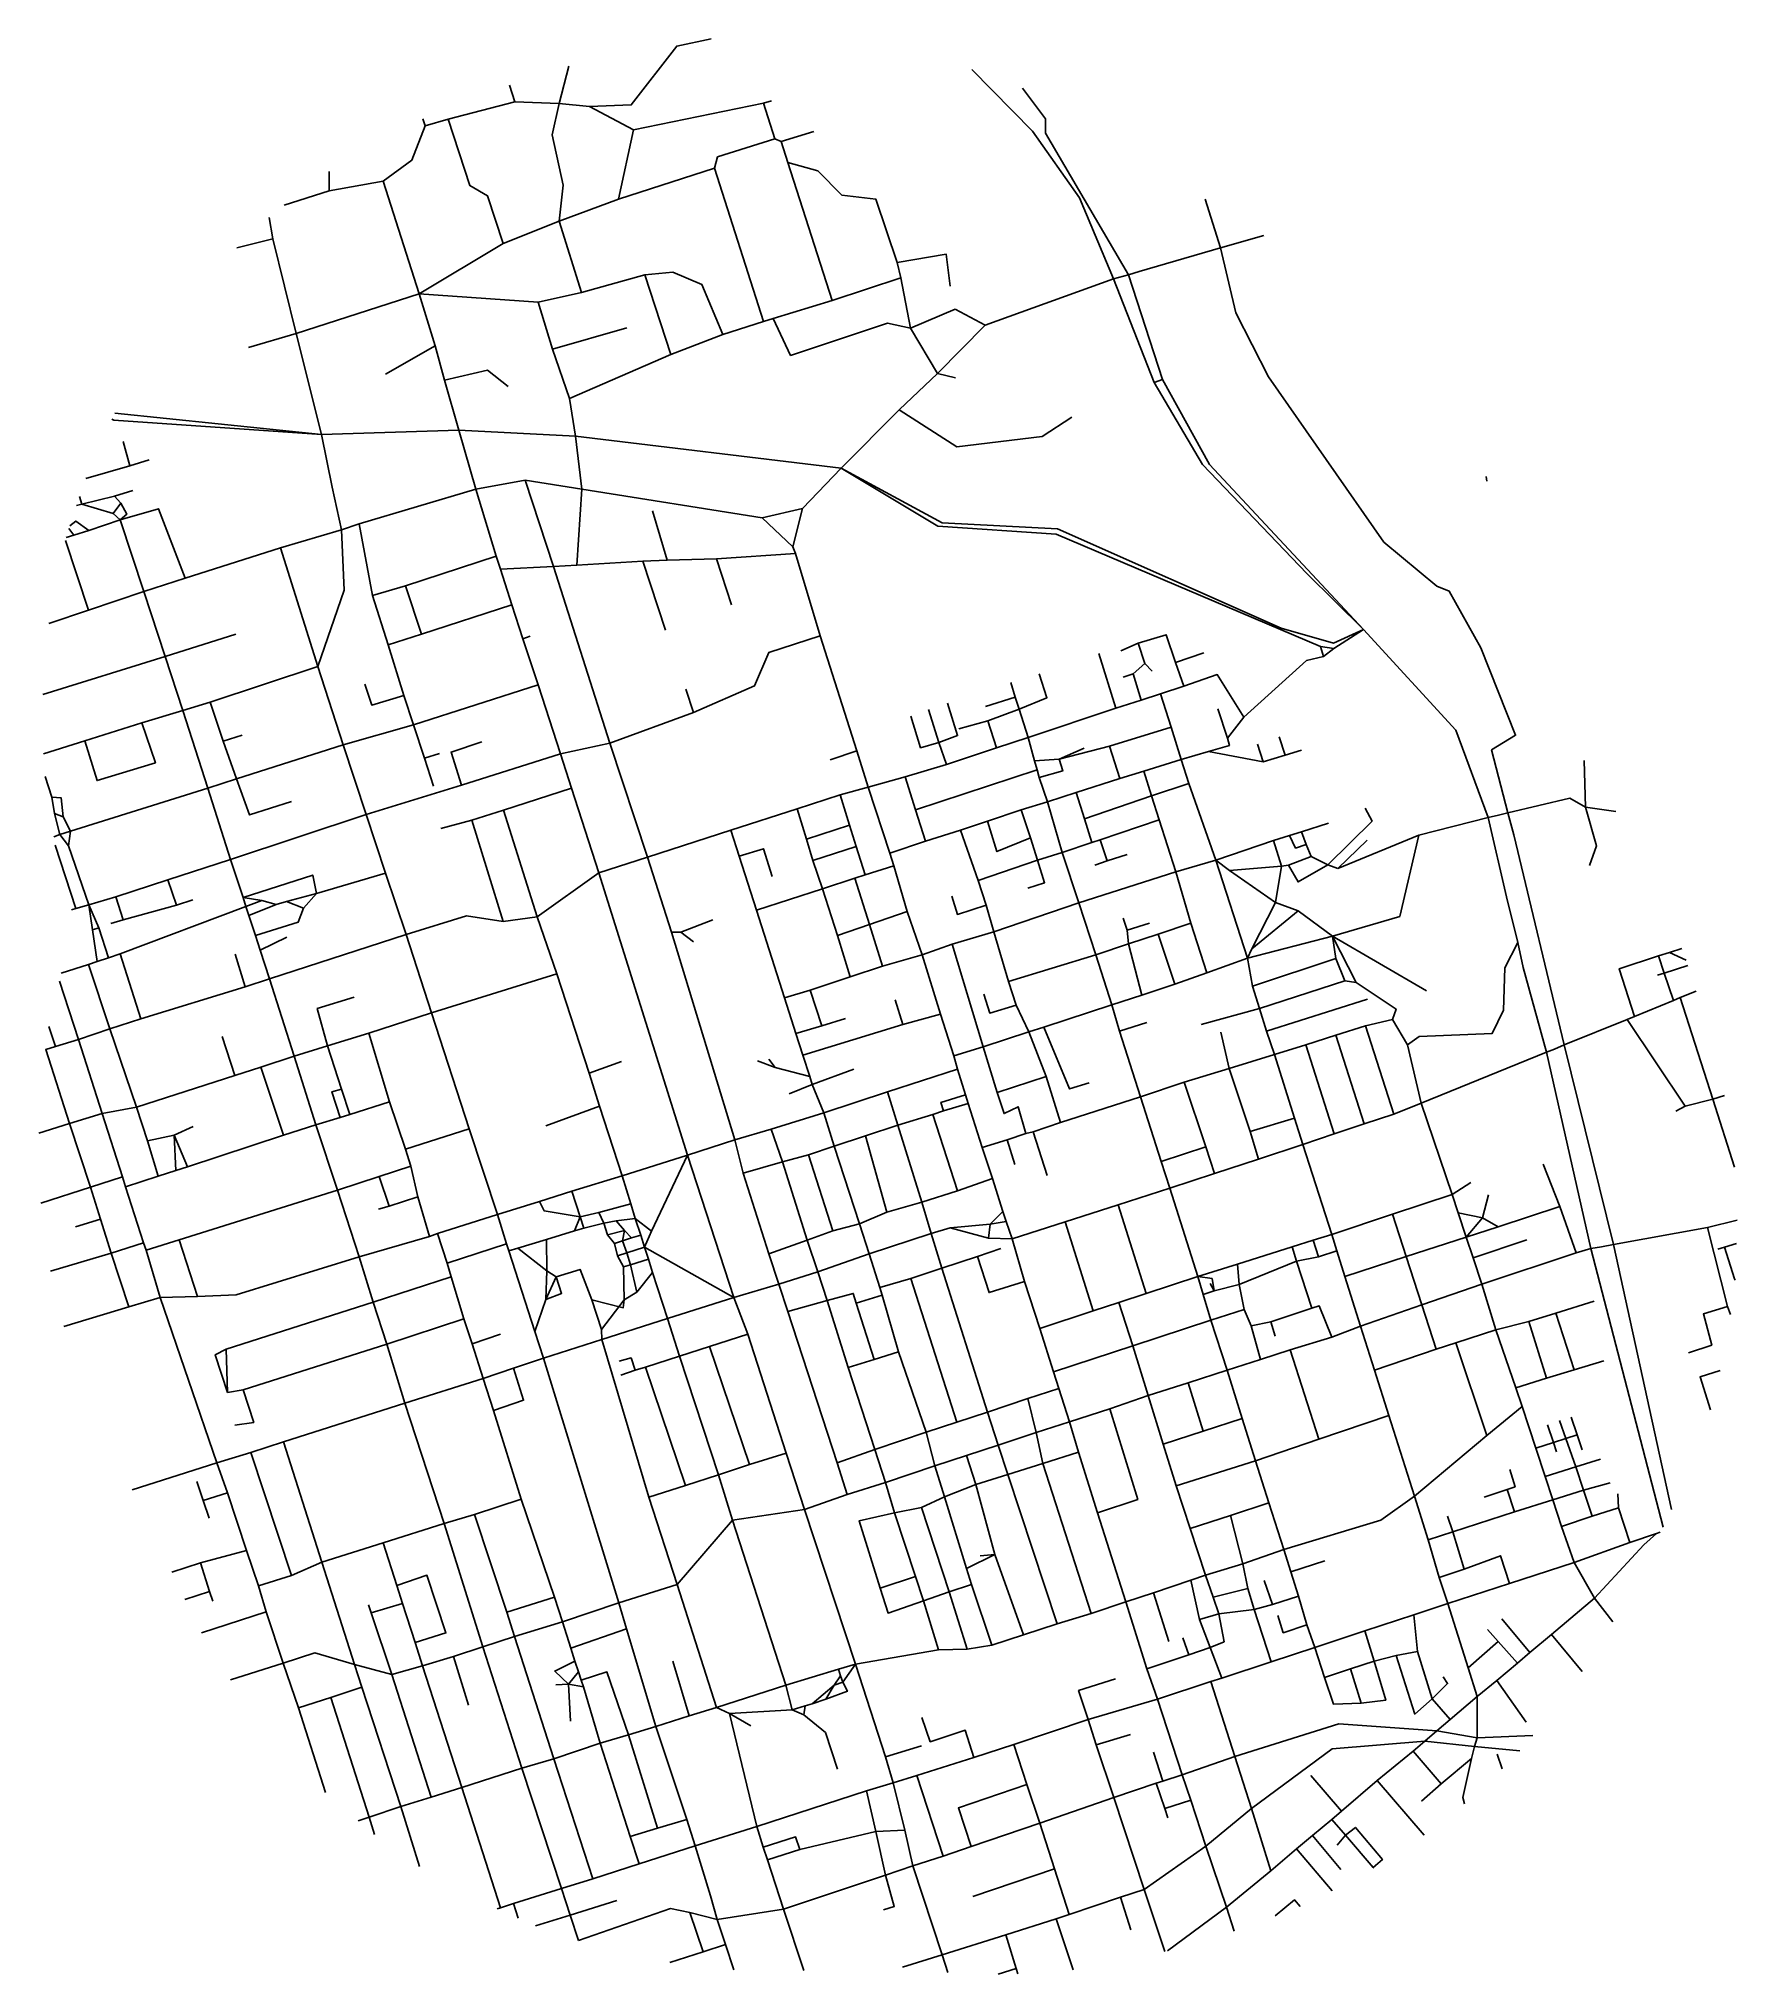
# Model space of a CAD drawing. Header units: metres. Extents: x 630184 to 632769, y 4834503 to 4837449.
import ezdxf

# ---------------------------------------------------------------- set-up
doc = ezdxf.new("R2010")
doc.units = ezdxf.units.M

msp = doc.modelspace()

# ---------------------------------------------------------------- linework, layer by layer
at = {"layer": 'ROADS'}
for points in [[(631022, 4837345.9), (631085.6, 4837348.6), (631154.8, 4837438), (631207, 4837449.3)], [(630975.9, 4837350.9), (630990.5, 4837407.3)], [(631696.2, 4837308.4), (631603.8, 4837402.6)], [(630908.3, 4837353.2), (630900.3, 4837378.6)], [(631842.6, 4837090.1), (631716.4, 4837305.3), (631716.4, 4837327.1), (631680.9, 4837374)], [(630807.1, 4837326.6), (630908.3, 4837353.2)], [(630908.3, 4837353.2), (630975.9, 4837350.9)], [(630975.8, 4837171.5), (630981.8, 4837226.5), (630965.3, 4837302.9), (630975.9, 4837350.9)], [(630975.9, 4837350.9), (631022, 4837345.9)], [(631022, 4837345.9), (631089.1, 4837310.4)], [(631287.1, 4837351), (631089.1, 4837310.4)], [(631287.1, 4837351), (631298.9, 4837354.5)], [(631304.1, 4837297), (631287.1, 4837351)], [(630708.1, 4837232.5), (630751.7, 4837264.2), (630771.8, 4837316.8)], [(630768.3, 4837327.4), (630771.8, 4837316.8)], [(630771.8, 4837316.8), (630807.1, 4837326.6)], [(630890.7, 4837137.8), (630866.8, 4837210.2), (630840.1, 4837225.8), (630807.1, 4837326.6)], [(631089.1, 4837310.4), (631066.1, 4837204.9)], [(631212.3, 4837252.3), (631217.1, 4837269.3), (631304.1, 4837297)], [(631304.1, 4837297), (631313.6, 4837293)], [(631313.6, 4837293), (631363.6, 4837308.3)], [(631313.6, 4837293), (631324.1, 4837261.1)], [(631819.8, 4837083.6), (631767.7, 4837207.1), (631696.2, 4837308.4)], [(631391.6, 4837051), (631324.1, 4837261.1)], [(631324.1, 4837261.1), (631369.5, 4837248.4), (631406.3, 4837211.1), (631458, 4837205), (631490.5, 4837108.6)], [(630625.7, 4837218), (630625.6, 4837247.2)], [(630625.7, 4837218), (630708.1, 4837232.5)], [(630763, 4837060.8), (630708.1, 4837232.5)], [(631066.1, 4837204.9), (631212.3, 4837252.3)], [(631286.9, 4837018.8), (631212.3, 4837252.3)], [(630557.2, 4837195.7), (630625.7, 4837218)], [(630975.8, 4837171.5), (631066.1, 4837204.9)], [(631982.8, 4837130.8), (631959.3, 4837204.9)], [(630539.8, 4837144.7), (630534.6, 4837177.2)], [(630890.7, 4837137.8), (630975.8, 4837171.5)], [(631009.8, 4837062.9), (630975.8, 4837171.5)], [(630485.3, 4837131.1), (630539.8, 4837144.7)], [(630575.4, 4837000.6), (630539.8, 4837144.7)], [(630763, 4837060.8), (630890.7, 4837137.8)], [(631982.8, 4837130.8), (632048.3, 4837149.7)], [(631490.5, 4837108.6), (631565.2, 4837121.2), (631571.2, 4837072.5)], [(631490.5, 4837108.6), (631496.2, 4837085.2)], [(631858.9, 4837094.8), (631982.8, 4837130.8)], [(632311.7, 4836616.3), (632231.2, 4836683.2), (632055.6, 4836934.8), (632005.8, 4837032.3), (631982.8, 4837130.8)], [(631009.8, 4837062.9), (631106.1, 4837090.1)], [(631106.1, 4837090.1), (631149, 4837093.9), (631193.2, 4837075.2), (631224.9, 4836999.1)], [(631145.8, 4836968.5), (631106.1, 4837090.1)], [(631391.6, 4837051), (631496.2, 4837085.2)], [(631496.2, 4837085.2), (631510.5, 4837008.5)], [(631624.3, 4837013.2), (631819.8, 4837083.6)], [(631819.8, 4837083.6), (631842.6, 4837090.1)], [(631881.4, 4836926.1), (631819.8, 4837083.6)], [(631842.6, 4837090.1), (631858.9, 4837094.8)], [(631894.2, 4836930.8), (631842.6, 4837090.1)], [(630575.4, 4837000.6), (630763, 4837060.8)], [(630786.9, 4836981.9), (630763, 4837060.8)], [(630763, 4837060.8), (630943.9, 4837048.2)], [(630943.9, 4837048.2), (631009.8, 4837062.9)], [(630965.8, 4836976.6), (630943.9, 4837048.2)], [(631301.8, 4837023.3), (631391.6, 4837051)], [(631224.9, 4836999.1), (631286.9, 4837018.8)], [(631286.9, 4837018.8), (631301.8, 4837023.3)], [(631301.8, 4837023.3), (631328.1, 4836967.2), (631475.5, 4837016.3), (631510.5, 4837008.5)], [(631510.5, 4837008.5), (631578.7, 4837037.7)], [(631624.3, 4837013.2), (631578.7, 4837037.7)], [(630503.1, 4836979.2), (630575.4, 4837000.6)], [(630613.9, 4836846.8), (630575.4, 4837000.6)], [(630965.8, 4836976.6), (631079, 4837009)], [(631145.8, 4836968.5), (631224.9, 4836999.1)], [(631510.5, 4837008.5), (631551.6, 4836939.6)], [(631551.6, 4836939.6), (631624.3, 4837013.2)], [(630786.9, 4836981.9), (630711.5, 4836938.5)], [(630801.5, 4836929.6), (630786.9, 4836981.9)], [(630991.4, 4836901.6), (630965.8, 4836976.6)], [(630991.4, 4836901.6), (631145.8, 4836968.5)], [(630801.5, 4836929.6), (630866.7, 4836944.7), (630898.3, 4836920.1)], [(631493.6, 4836884.2), (631551.6, 4836939.6)], [(631551.6, 4836939.6), (631579, 4836933.1)], [(631894.2, 4836930.8), (631881.4, 4836926.1)], [(632200.3, 4836550), (631965.9, 4836801.5), (631894.2, 4836930.8)], [(630823.1, 4836853.5), (630801.5, 4836929.6)], [(631000.7, 4836844.3), (630991.4, 4836901.6)], [(632114.1, 4836635.3), (631955, 4836801), (631881.4, 4836926.1)], [(630299.4, 4836879.3), (630613.9, 4836846.8)], [(631405.2, 4836795.8), (631493.6, 4836884.2)], [(631493.6, 4836884.2), (631581.3, 4836828.1), (631711.1, 4836843.8), (631756.5, 4836873.1)], [(630613.9, 4836846.8), (630298, 4836868.8), (630295.2, 4836870.1)], [(630613.9, 4836846.8), (630823.1, 4836853.5)], [(630630.2, 4836767), (630613.9, 4836846.8)], [(630849.1, 4836763.5), (630823.1, 4836853.5)], [(631000.7, 4836844.3), (630823.1, 4836853.5)], [(631010.3, 4836763.9), (631000.7, 4836844.3)], [(631000.7, 4836844.3), (631405.2, 4836795.8)], [(630322.6, 4836799.2), (630312.1, 4836836.3)], [(630255.3, 4836780), (630322.6, 4836799.2)], [(630322.6, 4836799.2), (630352, 4836808.3)], [(631346.2, 4836734.5), (631405.2, 4836795.8)], [(632135, 4836524.1), (631732.3, 4836695.1), (631552.2, 4836707.4), (631405.2, 4836795.8)], [(631405.2, 4836795.8), (631559, 4836712.4), (631734.6, 4836703.4), (632074.8, 4836552.1)], [(632388, 4836775.9), (632387, 4836782.8)], [(630249.5, 4836740.8), (630298.9, 4836753.1)], [(630298.9, 4836753.1), (630326.9, 4836761.5)], [(630308.6, 4836742.6), (630298.9, 4836753.1)], [(630644.5, 4836702), (630630.2, 4836767)], [(630671.6, 4836710.8), (630849.1, 4836763.5)], [(630849.1, 4836763.5), (630924.2, 4836777.4)], [(630880.2, 4836661.8), (630849.1, 4836763.5)], [(630967, 4836645.9), (630924.2, 4836777.4)], [(630924.2, 4836777.4), (631010.3, 4836763.9)], [(631002.8, 4836647.9), (631010.3, 4836763.9)], [(631010.3, 4836763.9), (631285.1, 4836719.9)], [(630249.5, 4836740.8), (630241.2, 4836738.6)], [(630249.5, 4836740.8), (630245.9, 4836752.5)], [(630296.8, 4836726.9), (630249.5, 4836740.8)], [(630296.8, 4836726.9), (630308.6, 4836742.6)], [(630307.6, 4836717.2), (630296.8, 4836726.9)], [(630307.6, 4836717.2), (630318, 4836725.7), (630308.6, 4836742.6)], [(630307.6, 4836717.2), (630366.1, 4836733.8), (630406.4, 4836628.5)], [(631140.4, 4836655.4), (631117.7, 4836730.6)], [(631285.1, 4836719.9), (631346.2, 4836734.5)], [(631331.4, 4836675.7), (631346.2, 4836734.5)], [(630229.4, 4836704), (630237.1, 4836693.8)], [(630260.1, 4836701), (630240.1, 4836715.2), (630230.8, 4836708.1)], [(630237.1, 4836693.8), (630260.1, 4836701)], [(630260.1, 4836701), (630307.6, 4836717.2)], [(630343.6, 4836607.8), (630307.6, 4836717.2)], [(630551.5, 4836674.6), (630644.5, 4836702)], [(630608.3, 4836493.9), (630648.6, 4836610), (630644.5, 4836702)], [(630644.5, 4836702), (630671.6, 4836710.8)], [(630691.9, 4836601.7), (630671.6, 4836710.8)], [(631331.4, 4836675.7), (631285.1, 4836719.9)], [(630259.5, 4836579.3), (630224.3, 4836685.8)], [(630225.3, 4836690.2), (630237.1, 4836693.8)], [(630406.4, 4836628.5), (630551.5, 4836674.6)], [(630608.3, 4836493.9), (630551.5, 4836674.6)], [(631215.3, 4836657.8), (631335.6, 4836665.6)], [(631335.6, 4836665.6), (631331.4, 4836675.7)], [(631373.4, 4836540.4), (631335.6, 4836665.6)], [(630741.9, 4836616.7), (630880.2, 4836661.8)], [(630886.6, 4836641.8), (630880.2, 4836661.8)], [(630886.6, 4836641.8), (630967, 4836645.9)], [(630903.8, 4836587.8), (630886.6, 4836641.8)], [(630967, 4836645.9), (631002.8, 4836647.9)], [(631053.1, 4836376.9), (630967, 4836645.9)], [(631002.8, 4836647.9), (631103.2, 4836654)], [(631103.2, 4836654), (631140.4, 4836655.4)], [(631137.6, 4836548.9), (631103.2, 4836654)], [(631140.4, 4836655.4), (631215.3, 4836657.8)], [(631238.2, 4836587.6), (631215.3, 4836657.8)], [(632200.3, 4836550), (632114.1, 4836635.3)], [(630259.5, 4836579.3), (630343.6, 4836607.8)], [(630343.6, 4836607.8), (630406.4, 4836628.5)], [(630375.9, 4836509.2), (630343.6, 4836607.8)], [(630691.9, 4836601.7), (630741.9, 4836616.7)], [(630766.1, 4836543.2), (630741.9, 4836616.7)], [(632420, 4836271), (632395.1, 4836367.2), (632431.8, 4836389.2), (632378.7, 4836522.3), (632330.8, 4836608.4), (632311.7, 4836616.3)], [(630198.9, 4836559.3), (630259.5, 4836579.3)], [(630715.5, 4836526.9), (630691.9, 4836601.7)], [(630766.1, 4836543.2), (630903.8, 4836587.8)], [(630920.8, 4836535.9), (630903.8, 4836587.8)], [(632074.8, 4836552.1), (632154.5, 4836529.4), (632200.3, 4836550)], [(632200.3, 4836550), (632155.3, 4836521.3)], [(632390, 4836263.8), (632340.8, 4836396.9), (632200.3, 4836550)], [(630375.9, 4836509.2), (630483.6, 4836542.8)], [(630715.5, 4836526.9), (630766.1, 4836543.2)], [(630739.4, 4836449.8), (630715.5, 4836526.9)], [(630920.8, 4836535.9), (630931.7, 4836539.9)], [(630943.7, 4836465.9), (630920.8, 4836535.9)], [(631180.2, 4836424), (631273.3, 4836464.6), (631295.1, 4836515.2), (631373.4, 4836540.4)], [(631429.1, 4836365.4), (631373.4, 4836540.4)], [(631857.4, 4836529.4), (631830.9, 4836517.6)], [(631857.4, 4836529.4), (631899.6, 4836542.1), (631913.8, 4836500.1)], [(631867.6, 4836498.4), (631857.4, 4836529.4)], [(632135, 4836524.1), (632139.3, 4836509)], [(632155.3, 4836521.3), (632135, 4836524.1)], [(632155.3, 4836521.3), (632139.3, 4836509)], [(630189.7, 4836451.2), (630375.9, 4836509.2)], [(630402.8, 4836426.6), (630375.9, 4836509.2)], [(630444.4, 4836439.4), (630608.3, 4836493.9)], [(630647.2, 4836374.6), (630608.3, 4836493.9)], [(631823.4, 4836430.2), (631797.1, 4836513.7)], [(631849.4, 4836482.8), (631867.6, 4836498.4)], [(631867.6, 4836498.4), (631878.3, 4836486.9)], [(631913.8, 4836500.1), (631957.1, 4836514.4)], [(631926.6, 4836464.1), (631913.8, 4836500.1)], [(632139.3, 4836509), (632113.7, 4836502.9), (632017.9, 4836416.6)], [(630739.4, 4836449.8), (630690.6, 4836435), (630680.1, 4836466.9)], [(630754.1, 4836404.8), (630943.7, 4836465.9)], [(630978, 4836360.8), (630943.7, 4836465.9)], [(631180.2, 4836424), (631168.5, 4836459.2)], [(631670.1, 4836447.3), (631663.2, 4836469.5)], [(631676.3, 4836428.8), (631718.3, 4836446.3), (631706.6, 4836482.9)], [(631834.3, 4836477.7), (631849.4, 4836482.8)], [(631862, 4836442.4), (631849.4, 4836482.8)], [(631891.2, 4836452.2), (631926.6, 4836464.1)], [(631926.6, 4836464.1), (631977.7, 4836481.4), (632017.9, 4836416.6)], [(630402.8, 4836426.6), (630444.4, 4836439.4)], [(630464.3, 4836380.1), (630444.4, 4836439.4)], [(630754.1, 4836404.8), (630739.4, 4836449.8)], [(631553.9, 4836378.3), (631582.3, 4836388.6), (631566.8, 4836437.8)], [(631670.1, 4836447.3), (631625, 4836432.7)], [(631676.3, 4836428.8), (631670.1, 4836447.3)], [(631689.7, 4836385.6), (631823.4, 4836430.2)], [(631823.4, 4836430.2), (631862, 4836442.4)], [(631862, 4836442.4), (631891.2, 4836452.2)], [(631907.6, 4836401.4), (631891.2, 4836452.2)], [(631993.1, 4836384.6), (631978.6, 4836429.6)], [(630253.6, 4836380.9), (630272.5, 4836320.2), (630361.2, 4836347.2), (630340.6, 4836408.3)], [(630253.6, 4836380.9), (630340.6, 4836408.3)], [(630340.6, 4836408.3), (630402.8, 4836426.6)], [(630441.1, 4836308.5), (630402.8, 4836426.6)], [(630647.2, 4836374.6), (630754.1, 4836404.8)], [(630771, 4836354.5), (630754.1, 4836404.8)], [(631053.1, 4836376.9), (631180.2, 4836424)], [(631553.9, 4836378.3), (631526, 4836370.1), (631511.1, 4836418.4)], [(631553.9, 4836378.3), (631537.9, 4836428.3)], [(631584.2, 4836398.7), (631628.5, 4836411.1)], [(631628.5, 4836411.1), (631676.3, 4836428.8)], [(631628.5, 4836411.1), (631641.8, 4836370)], [(631689.7, 4836385.6), (631676.3, 4836428.8)], [(631813.5, 4836372.4), (631907.6, 4836401.4)], [(631922.6, 4836352.5), (631907.6, 4836401.4)], [(631993.1, 4836384.6), (632017.9, 4836416.6)], [(630191.1, 4836360.8), (630253.6, 4836380.9)], [(630464.3, 4836380.1), (630493.5, 4836389.5)], [(630484.5, 4836322.6), (630464.3, 4836380.1)], [(630484.5, 4836322.6), (630647.2, 4836374.6)], [(630682, 4836268.7), (630647.2, 4836374.6)], [(630827.2, 4836313.2), (630811.4, 4836363.6), (630858.3, 4836379.2)], [(630978, 4836360.8), (631053.1, 4836376.9)], [(631110.3, 4836203.4), (631053.1, 4836376.9)], [(631565.3, 4836344.7), (631553.9, 4836378.3)], [(631565.3, 4836344.7), (631641.8, 4836370)], [(631641.8, 4836370), (631689.7, 4836385.6)], [(631699.3, 4836350.4), (631689.7, 4836385.6)], [(631737.2, 4836352.9), (631813.5, 4836372.4)], [(631829.4, 4836323.3), (631813.5, 4836372.4)], [(631964.1, 4836364.3), (631996, 4836373.6), (631993.1, 4836384.6)], [(632047.7, 4836348.5), (632039.1, 4836375.7)], [(632080.9, 4836358.8), (632072.1, 4836386.7)], [(630771, 4836354.5), (630793.5, 4836361.5)], [(630784.5, 4836311.7), (630771, 4836354.5)], [(630827.2, 4836313.2), (630978, 4836360.8)], [(630994.7, 4836308.4), (630978, 4836360.8)], [(631429.1, 4836365.4), (631388.6, 4836351.7)], [(631446.1, 4836310.4), (631429.1, 4836365.4)], [(631502.6, 4836325.7), (631565.3, 4836344.7)], [(631699.3, 4836350.4), (631737.2, 4836352.9)], [(631703.4, 4836336.6), (631699.3, 4836350.4)], [(631706.7, 4836324.8), (631742.5, 4836334.8), (631737.2, 4836352.9)], [(631737.2, 4836352.9), (631774.9, 4836369.7)], [(631865.7, 4836334.5), (631922.6, 4836352.5)], [(631922.6, 4836352.5), (631964.1, 4836364.3)], [(631934.4, 4836315.5), (631922.6, 4836352.5)], [(631964.1, 4836364.3), (632047.7, 4836348.5)], [(632047.7, 4836348.5), (632080.9, 4836358.8)], [(632080.9, 4836358.8), (632105.8, 4836366.5)], [(632538.1, 4836279.7), (632536, 4836350.9)], [(630203.8, 4836294.8), (630193.3, 4836326.4)], [(630441.1, 4836308.5), (630484.5, 4836322.6)], [(630484.5, 4836322.6), (630504.5, 4836267.9), (630568.4, 4836288.4)], [(630682, 4836268.7), (630827.2, 4836313.2)], [(631446.1, 4836310.4), (631502.6, 4836325.7)], [(631518.4, 4836275.5), (631502.6, 4836325.7)], [(631518.4, 4836275.5), (631703.4, 4836336.6)], [(631706.7, 4836324.8), (631703.4, 4836336.6)], [(631719.4, 4836287.8), (631706.7, 4836324.8)], [(631763, 4836301.8), (631829.4, 4836323.3)], [(631829.4, 4836323.3), (631865.7, 4836334.5)], [(631877.6, 4836297.1), (631865.7, 4836334.5)], [(631877.6, 4836297.1), (631934.4, 4836315.5)], [(631975.5, 4836198.9), (631934.4, 4836315.5)], [(630220.7, 4836264.9), (630217.8, 4836294.1), (630203.8, 4836294.8)], [(630207.6, 4836270.1), (630203.8, 4836294.8)], [(630231.8, 4836243.2), (630441.1, 4836308.5)], [(630475.8, 4836200.1), (630441.1, 4836308.5)], [(630891.2, 4836275.2), (630994.7, 4836308.4)], [(631036.4, 4836179.8), (630994.7, 4836308.4)], [(631338, 4836277.3), (631403.6, 4836298.3)], [(631403.6, 4836298.3), (631446.1, 4836310.4)], [(631418, 4836252.1), (631403.6, 4836298.3)], [(631479.1, 4836209.6), (631446.1, 4836310.4)], [(631679, 4836275.8), (631719.4, 4836287.8)], [(631719.4, 4836287.8), (631763, 4836301.8)], [(631741.3, 4836210.6), (631719.4, 4836287.8)], [(631775.5, 4836261.8), (631763, 4836301.8)], [(631775.5, 4836261.8), (631877.6, 4836297.1)], [(631889.3, 4836260.5), (631877.6, 4836297.1)], [(632420, 4836271), (632514.5, 4836293.3), (632538.1, 4836279.7)], [(630215.6, 4836238.2), (630207.6, 4836270.1)], [(630220.7, 4836264.9), (630207.6, 4836270.1)], [(630231.8, 4836243.2), (630220.7, 4836264.9)], [(630475.8, 4836200.1), (630682, 4836268.7)], [(630711.5, 4836179.2), (630682, 4836268.7)], [(630842.9, 4836259.9), (630795.7, 4836247.4)], [(630842.9, 4836259.9), (630891.2, 4836275.2)], [(630890.5, 4836105.5), (630842.9, 4836259.9)], [(630942.6, 4836112.9), (630891.2, 4836275.2)], [(631237.1, 4836244.9), (631338, 4836277.3)], [(631352.3, 4836230.9), (631338, 4836277.3)], [(631352.3, 4836230.9), (631418, 4836252.1)], [(631428.2, 4836219.8), (631418, 4836252.1)], [(631533.4, 4836228), (631518.4, 4836275.5)], [(631586.7, 4836244.7), (631627.7, 4836258.6)], [(631627.7, 4836258.6), (631679, 4836275.8)], [(631627.7, 4836258.6), (631642.3, 4836212.1), (631693.4, 4836233.1)], [(631693.4, 4836233.1), (631679, 4836275.8)], [(631786.9, 4836226), (631775.5, 4836261.8)], [(631799.4, 4836230.2), (631889.3, 4836260.5)], [(631914.5, 4836181.3), (631889.3, 4836260.5)], [(632105.6, 4836242.3), (632146.7, 4836255.5)], [(632146.1, 4836191.9), (632213.2, 4836258.4), (632202.8, 4836278.1)], [(632284.4, 4836237.2), (632390, 4836263.8)], [(632390, 4836263.8), (632405.7, 4836267.5)], [(632417.8, 4836143.3), (632390, 4836263.8)], [(632405.7, 4836267.5), (632420, 4836271)], [(632429.3, 4836237.8), (632420, 4836271)], [(632538.1, 4836279.7), (632554.8, 4836221.1), (632544, 4836191.1)], [(632584.5, 4836273.1), (632538.1, 4836279.7)], [(630206.5, 4836234.7), (630215.6, 4836238.2)], [(630215.6, 4836238.2), (630231.8, 4836243.2)], [(630229.2, 4836220.8), (630215.6, 4836238.2)], [(630229.2, 4836220.8), (630231.8, 4836243.2)], [(631110.3, 4836203.4), (631237.1, 4836244.9)], [(631250, 4836205.3), (631237.1, 4836244.9)], [(631362.1, 4836198.5), (631352.3, 4836230.9)], [(631479.1, 4836209.6), (631533.4, 4836228)], [(631533.4, 4836228), (631586.7, 4836244.7)], [(631613.5, 4836168.2), (631586.7, 4836244.7)], [(631704, 4836199), (631693.4, 4836233.1)], [(631741.3, 4836210.6), (631786.9, 4836226)], [(631786.9, 4836226), (631799.4, 4836230.2)], [(631799.4, 4836230.2), (631809.9, 4836197.8)], [(631975.5, 4836198.9), (632063.1, 4836228.8)], [(632063.1, 4836228.8), (632087.8, 4836236.6)], [(632075.3, 4836189.9), (632063.1, 4836228.8)], [(632087.8, 4836236.6), (632105.6, 4836242.3)], [(632112.7, 4836222.9), (632096.8, 4836217.4), (632087.8, 4836236.6)], [(632112.7, 4836222.9), (632105.6, 4836242.3)], [(632120.4, 4836204.7), (632112.7, 4836222.9)], [(632152.9, 4836083.4), (632255.4, 4836113.5), (632284.4, 4836237.2)], [(632161.2, 4836186.3), (632284.4, 4836237.2)], [(632161.2, 4836186.3), (632205.8, 4836229.6)], [(632505.8, 4835917.8), (632429.3, 4836237.8)], [(630240.2, 4836125.7), (630208.5, 4836222.1)], [(630260, 4836131.2), (630229.2, 4836220.8)], [(630380.2, 4836169.3), (630475.8, 4836200.1)], [(630494.8, 4836142.3), (630475.8, 4836200.1)], [(631036.4, 4836179.8), (631110.3, 4836203.4)], [(631147.1, 4836089.4), (631110.3, 4836203.4)], [(631250, 4836205.3), (631286.9, 4836216.4), (631300.1, 4836174.4)], [(631276.1, 4836123), (631250, 4836205.3)], [(631362.1, 4836198.5), (631428.2, 4836219.8)], [(631376.5, 4836155.6), (631362.1, 4836198.5)], [(631441.9, 4836176.7), (631428.2, 4836219.8)], [(631485.2, 4836190.3), (631479.1, 4836209.6)], [(631613.5, 4836168.2), (631704, 4836199)], [(631704, 4836199), (631714.7, 4836164.8), (631689.2, 4836156.2)], [(631704, 4836199), (631741.3, 4836210.6)], [(631766.7, 4836133.9), (631741.3, 4836210.6)], [(631809.9, 4836197.8), (631791.3, 4836191.2)], [(631809.9, 4836197.8), (631840.6, 4836207.6)], [(631914.5, 4836181.3), (631975.5, 4836198.9)], [(632023.8, 4836049.8), (631975.5, 4836198.9)], [(631996.5, 4836183.5), (631975.5, 4836198.9)], [(632086.1, 4836191.4), (632120.4, 4836204.7)], [(632120.4, 4836204.7), (632146.1, 4836191.9)], [(630301.1, 4836143.5), (630380.2, 4836169.3)], [(630380.2, 4836169.3), (630393.2, 4836130.4)], [(630494.8, 4836142.3), (630600.8, 4836176.3), (630606.5, 4836148.1)], [(630606.5, 4836148.1), (630711.5, 4836179.2)], [(630742.9, 4836085.7), (630711.5, 4836179.2)], [(630942.6, 4836112.9), (631036.4, 4836179.8)], [(631171.2, 4835750.1), (631036.4, 4836179.8)], [(631376.5, 4836155.6), (631425.9, 4836171.5)], [(631425.9, 4836171.5), (631441.9, 4836176.7)], [(631448.4, 4836100.9), (631425.9, 4836171.5)], [(631441.9, 4836176.7), (631485.2, 4836190.3)], [(631505.7, 4836120.8), (631485.2, 4836190.3)], [(631626, 4836130.5), (631613.5, 4836168.2)], [(631766.7, 4836133.9), (631914.5, 4836181.3)], [(631937.5, 4836103.2), (631914.5, 4836181.3)], [(632075.3, 4836189.9), (631996.5, 4836183.5)], [(632066.2, 4836134.8), (631996.5, 4836183.5)], [(632066.2, 4836134.8), (632075.3, 4836189.9)], [(632075.3, 4836189.9), (632086.1, 4836191.4)], [(632146.1, 4836191.9), (632100.7, 4836166), (632086.1, 4836191.4)], [(632146.1, 4836191.9), (632161.2, 4836186.3)], [(630260, 4836131.2), (630301.1, 4836143.5)], [(630301.1, 4836143.5), (630312, 4836108.1)], [(630393.2, 4836130.4), (630418.4, 4836138.5)], [(630499, 4836128.4), (630494.8, 4836142.3)], [(630494.8, 4836142.3), (630523.5, 4836137.5)], [(630499, 4836128.4), (630523.5, 4836137.5)], [(630523.5, 4836137.5), (630544.9, 4836131.8)], [(630544.9, 4836131.8), (630560.6, 4836136)], [(630560.6, 4836136), (630606.5, 4836148.1)], [(630560.6, 4836136), (630586.7, 4836126.1)], [(630586.7, 4836126.1), (630606.5, 4836148.1)], [(631276.1, 4836123), (631376.5, 4836155.6)], [(631399.8, 4836084.2), (631376.5, 4836155.6)], [(631626, 4836130.5), (631582.2, 4836116.4), (631573.4, 4836144.2)], [(632030.2, 4836064.3), (632066.2, 4836134.8)], [(632100.8, 4836121.8), (632066.2, 4836134.8)], [(632435.3, 4836073.7), (632417.8, 4836143.3)], [(630233.7, 4836123.5), (630240.2, 4836125.7)], [(630240.2, 4836125.7), (630260, 4836131.2)], [(630265.3, 4836093.2), (630260, 4836131.2)], [(630275.2, 4836095.9), (630260, 4836131.2)], [(630293.4, 4836102.8), (630312, 4836108.1)], [(630307.6, 4836056.7), (630499, 4836128.4)], [(630312, 4836108.1), (630393.2, 4836130.4)], [(630503.4, 4836114.9), (630499, 4836128.4)], [(630503.4, 4836114.9), (630544.9, 4836131.8)], [(630513.4, 4836084.3), (630503.4, 4836114.9)], [(630513.4, 4836084.3), (630578.7, 4836104.5), (630586.7, 4836126.1)], [(630742.9, 4836085.7), (630834.8, 4836114.1), (630890.5, 4836105.5)], [(630890.5, 4836105.5), (630942.6, 4836112.9)], [(630972.1, 4836026.1), (630942.6, 4836112.9)], [(631161.3, 4836089.7), (631209.8, 4836108.2)], [(631319.1, 4835989.3), (631276.1, 4836123)], [(631505.7, 4836120.8), (631448.4, 4836100.9)], [(631528.2, 4836055), (631505.7, 4836120.8)], [(631637.6, 4836090.1), (631626, 4836130.5)], [(631637.6, 4836090.1), (631766.7, 4836133.9)], [(631792.8, 4836055.2), (631766.7, 4836133.9)], [(631840.5, 4836092.3), (631834.2, 4836110.8)], [(632030.2, 4836064.3), (632100.8, 4836121.8)], [(632152.9, 4836083.4), (632100.8, 4836121.8)], [(630275.2, 4836095.9), (630265.3, 4836093.2)], [(630272.7, 4836044.8), (630265.3, 4836093.2)], [(630290.1, 4836050.6), (630275.2, 4836095.9)], [(630520.6, 4836061.9), (630513.4, 4836084.3)], [(630520.6, 4836061.9), (630561.4, 4836082)], [(630534.8, 4836018.2), (630742.9, 4836085.7)], [(630781.3, 4835966.8), (630742.9, 4836085.7)], [(631147.1, 4836089.4), (631161.3, 4836089.7)], [(631243.2, 4835773.4), (631147.1, 4836089.4)], [(631161.3, 4836089.7), (631180.4, 4836074.7)], [(631448.4, 4836100.9), (631399.8, 4836084.2)], [(631419, 4836021.7), (631399.8, 4836084.2)], [(631467.8, 4836037.5), (631448.4, 4836100.9)], [(631573.9, 4836071.3), (631637.6, 4836090.1)], [(631659.6, 4836014.6), (631637.6, 4836090.1)], [(631840.5, 4836092.3), (631874.5, 4836103.4)], [(631842.7, 4836071.6), (631840.5, 4836092.3)], [(631842.7, 4836071.6), (631887.6, 4836086.3)], [(631887.6, 4836086.3), (631937.5, 4836103.2)], [(631912.9, 4836010.4), (631887.6, 4836086.3)], [(631961.6, 4836027.7), (631937.5, 4836103.2)], [(632023.8, 4836049.8), (632152.9, 4836083.4)], [(632295.9, 4836000.1), (632152.9, 4836083.4)], [(632189.1, 4836013), (632152.9, 4836083.4)], [(632158, 4836049.3), (632152.9, 4836083.4)], [(630272.7, 4836044.8), (630290.1, 4836050.6)], [(630290.1, 4836050.6), (630307.6, 4836056.7)], [(630339.3, 4835957.4), (630307.6, 4836056.7)], [(630498, 4836006.3), (630482.7, 4836055.8)], [(630534.8, 4836018.2), (630520.6, 4836061.9)], [(631467.8, 4836037.5), (631528.2, 4836055)], [(631528.2, 4836055), (631573.9, 4836071.3)], [(631556.4, 4835964.8), (631528.2, 4836055)], [(631621.4, 4835915.2), (631573.9, 4836071.3)], [(631659.6, 4836014.6), (631792.8, 4836055.2)], [(631792.8, 4836055.2), (631842.7, 4836071.6)], [(631817.1, 4835978.7), (631792.8, 4836055.2)], [(631862.7, 4835993.6), (631842.7, 4836071.6)], [(631961.6, 4836027.7), (632023.8, 4836049.8)], [(632023.8, 4836049.8), (632030.2, 4836064.3)], [(632031.3, 4836007.4), (632023.8, 4836049.8)], [(632031.3, 4836007.4), (632158, 4836049.3)], [(632172, 4836015.4), (632158, 4836049.3)], [(632415.2, 4836035.4), (632435.3, 4836073.7)], [(632443.5, 4836035.7), (632435.3, 4836073.7)], [(632612.7, 4835961.1), (632589.6, 4836033.8), (632649.3, 4836053.2)], [(632666.2, 4836058.7), (632649.3, 4836053.2)], [(632657.9, 4836027.3), (632649.3, 4836053.2)], [(632684.6, 4836064.7), (632666.2, 4836058.7)], [(632691.2, 4836046.9), (632666.2, 4836058.7)], [(630218, 4836026.9), (630259.5, 4836040.5)], [(630259.5, 4836040.5), (630272.7, 4836044.8)], [(630291.7, 4835942.1), (630259.5, 4836040.5)], [(630498, 4836006.3), (630534.8, 4836018.2)], [(630572.6, 4835900.7), (630534.8, 4836018.2)], [(630972.1, 4836026.1), (630781.3, 4835966.8)], [(631021.5, 4835874.8), (630972.1, 4836026.1)], [(631357.9, 4836001.3), (631419, 4836021.7)], [(631419, 4836021.7), (631467.8, 4836037.5)], [(631912.9, 4836010.4), (631961.6, 4836027.7)], [(632267.2, 4835917.8), (632284.9, 4835930.6), (632396.2, 4835935.4), (632413.1, 4835970.7), (632415.2, 4836035.4)], [(632478.8, 4835906.8), (632443.5, 4836035.7)], [(632657.9, 4836027.3), (632647.6, 4836024)], [(632657.9, 4836027.3), (632694, 4836038.9)], [(632672.1, 4835985.4), (632657.9, 4836027.3)], [(630244.4, 4835926.1), (630215.2, 4836014.9)], [(630339.3, 4835957.4), (630498, 4836006.3)], [(630623, 4835916.4), (630607.6, 4835973.5), (630663.9, 4835990.5)], [(631319.1, 4835989.3), (631357.9, 4836001.3)], [(631336.3, 4835935.4), (631319.1, 4835989.3)], [(631375.6, 4835947), (631357.9, 4836001.3)], [(631671.3, 4835978.4), (631631.3, 4835966.2), (631622.2, 4835994.9)], [(631671.3, 4835978.4), (631659.6, 4836014.6)], [(631817.1, 4835978.7), (631862.7, 4835993.6)], [(631862.7, 4835993.6), (631912.9, 4836010.4)], [(632041.8, 4835973.2), (632031.3, 4836007.4)], [(632041.8, 4835973.2), (632172, 4836015.4)], [(632052.8, 4835938.7), (632206.5, 4835987.4)], [(632189.1, 4836013), (632172, 4836015.4)], [(632244.4, 4835956.7), (632249.9, 4835972.4), (632189.1, 4836013)], [(632672.1, 4835985.4), (632682.3, 4835989.8)], [(632682.3, 4835989.8), (632706.5, 4835999.5)], [(632732.1, 4835835.2), (632682.3, 4835989.8)], [(630685.9, 4835935.8), (630781.3, 4835966.8)], [(630839.1, 4835790.1), (630781.3, 4835966.8)], [(631375.6, 4835947), (631411.8, 4835958.1)], [(631499, 4835949), (631487.2, 4835986.7)], [(631499, 4835949), (631556.4, 4835964.8)], [(631576.6, 4835901), (631556.4, 4835964.8)], [(631690.6, 4835937.9), (631671.3, 4835978.4)], [(631713.6, 4835944.9), (631817.1, 4835978.7)], [(631829, 4835938.6), (631817.1, 4835978.7)], [(632041.8, 4835973.2), (631952.9, 4835948.9)], [(632052.8, 4835938.7), (632041.8, 4835973.2)], [(632601.6, 4835956.5), (632612.7, 4835961.1)], [(632612.7, 4835961.1), (632672.1, 4835985.4)], [(630209.2, 4835915.3), (630199.1, 4835946)], [(630244.4, 4835926.1), (630291.7, 4835942.1)], [(630291.7, 4835942.1), (630339.3, 4835957.4)], [(630332.3, 4835823), (630291.7, 4835942.1)], [(630482.1, 4835871.5), (630463, 4835930.6)], [(630623, 4835916.4), (630685.9, 4835935.8)], [(630717.5, 4835831), (630685.9, 4835935.8)], [(631336.3, 4835935.4), (631375.6, 4835947)], [(631346.9, 4835902.1), (631336.3, 4835935.4)], [(631346.9, 4835902.1), (631499, 4835949)], [(631621.4, 4835915.2), (631690.6, 4835937.9)], [(631690.6, 4835937.9), (631713.6, 4835944.9)], [(631717, 4835869.7), (631690.6, 4835937.9)], [(631713.6, 4835944.9), (631752.9, 4835851), (631782.4, 4835860.3)], [(631829, 4835938.6), (631870.2, 4835951.8)], [(631860.6, 4835839.1), (631829, 4835938.6)], [(631995.5, 4835882.2), (631983.3, 4835937.5)], [(632064.9, 4835903.5), (632052.8, 4835938.7)], [(632112.5, 4835918.1), (632158, 4835932.7)], [(632158, 4835932.7), (632203.2, 4835947.1)], [(632201, 4835797.7), (632158, 4835932.7)], [(632203.2, 4835947.1), (632244.4, 4835956.7)], [(632246.3, 4835812.7), (632203.2, 4835947.1)], [(632267.2, 4835917.8), (632244.4, 4835956.7)], [(632505.8, 4835917.8), (632601.6, 4835956.5)], [(632689.8, 4835824.7), (632601.6, 4835956.5)], [(630194.4, 4835910.7), (630194.2, 4835910.6)], [(630209.2, 4835915.3), (630194.4, 4835910.7)], [(630230.4, 4835798.2), (630194.4, 4835910.7)], [(630244.4, 4835926.1), (630209.2, 4835915.3)], [(630280, 4835813.5), (630244.4, 4835926.1)], [(630521.8, 4835884.2), (630572.6, 4835900.7)], [(630572.6, 4835900.7), (630623, 4835916.4)], [(630605.3, 4835796.4), (630572.6, 4835900.7)], [(630644.3, 4835850.5), (630623, 4835916.4)], [(631357.2, 4835870), (631346.9, 4835902.1)], [(631576.6, 4835901), (631621.4, 4835915.2)], [(631582, 4835881), (631576.6, 4835901)], [(631642.6, 4835845.2), (631621.4, 4835915.2)], [(631995.5, 4835882.2), (632064.9, 4835903.5)], [(632064.9, 4835903.5), (632112.5, 4835918.1)], [(632095.3, 4835806.3), (632064.9, 4835903.5)], [(632155.5, 4835782.3), (632112.5, 4835918.1)], [(632288.2, 4835829.1), (632267.2, 4835917.8)], [(632288.2, 4835829.1), (632478.8, 4835906.8)], [(632478.8, 4835906.8), (632491, 4835911.6)], [(632546.5, 4835608), (632478.8, 4835906.8)], [(632491, 4835911.6), (632505.8, 4835917.8)], [(632581, 4835614.1), (632505.8, 4835917.8)], [(630332.3, 4835823), (630482.1, 4835871.5)], [(630482.1, 4835871.5), (630521.8, 4835884.2)], [(630521.8, 4835884.2), (630556.3, 4835780.3)], [(631021.5, 4835874.8), (631070.9, 4835892.5)], [(631037.5, 4835824.8), (631021.5, 4835874.8)], [(631304.5, 4835883.5), (631277.9, 4835893.8)], [(631304.5, 4835883.5), (631294.8, 4835896.4)], [(631357.2, 4835870), (631304.5, 4835883.5)], [(631361.1, 4835857.6), (631357.2, 4835870)], [(631361.1, 4835857.6), (631424.4, 4835880.8)], [(631475.8, 4835846.3), (631582, 4835881)], [(631594.3, 4835842), (631582, 4835881)], [(631717, 4835869.7), (631642.6, 4835845.2)], [(631738.8, 4835799.8), (631717, 4835869.7)], [(631927.3, 4835861.2), (631995.5, 4835882.2)], [(632027.8, 4835786), (631995.5, 4835882.2)], [(630642.4, 4835807.3), (630630, 4835846.6), (630644.3, 4835850.5)], [(630657.3, 4835811.9), (630644.3, 4835850.5)], [(631361.1, 4835857.6), (631326.2, 4835843.6)], [(631378.5, 4835814.4), (631361.1, 4835857.6)], [(631378.5, 4835814.4), (631475.8, 4835846.3)], [(631491.3, 4835795.5), (631475.8, 4835846.3)], [(631594.3, 4835842), (631557, 4835830.4), (631561, 4835817.4)], [(631598.5, 4835828.8), (631594.3, 4835842)], [(631686.4, 4835782.8), (631674.5, 4835823.7), (631653, 4835813.3), (631642.6, 4835845.2)], [(631860.6, 4835839.1), (631927.3, 4835861.2)], [(631960.1, 4835762.5), (631927.3, 4835861.2)], [(632732.1, 4835835.2), (632749.8, 4835840.9)], [(630280, 4835813.5), (630230.4, 4835798.2)], [(630280, 4835813.5), (630332.3, 4835823)], [(630311, 4835716.9), (630280, 4835813.5)], [(630349.2, 4835772), (630332.3, 4835823)], [(630642.4, 4835807.3), (630657.3, 4835811.9)], [(630657.3, 4835811.9), (630717.5, 4835831)], [(630741.8, 4835759.2), (630717.5, 4835831)], [(631037.5, 4835824.8), (630955.5, 4835794.9)], [(631071.6, 4835718.8), (631037.5, 4835824.8)], [(631298.6, 4835789.5), (631378.5, 4835814.4)], [(631394.7, 4835764), (631378.5, 4835814.4)], [(631491.3, 4835795.5), (631544.8, 4835812.1)], [(631544.8, 4835812.1), (631561, 4835817.4)], [(631582, 4835696), (631544.8, 4835812.1)], [(631561, 4835817.4), (631598.5, 4835828.8)], [(631619.7, 4835761.8), (631598.5, 4835828.8)], [(631738.8, 4835799.8), (631860.6, 4835839.1)], [(631892.4, 4835740.4), (631860.6, 4835839.1)], [(632201, 4835797.7), (632246.3, 4835812.7)], [(632246.3, 4835812.7), (632288.2, 4835829.1)], [(632335.2, 4835690.2), (632288.2, 4835829.1)], [(632675.8, 4835816.9), (632689.8, 4835824.7)], [(632689.8, 4835824.7), (632732.1, 4835835.2)], [(632764.9, 4835731.9), (632732.1, 4835835.2)], [(630230.4, 4835798.2), (630183.6, 4835783.8)], [(630262.3, 4835701.5), (630230.4, 4835798.2)], [(630389.8, 4835780.3), (630418.9, 4835793.9)], [(630556.3, 4835780.3), (630605.3, 4835796.4)], [(630605.3, 4835796.4), (630642.4, 4835807.3)], [(630638.3, 4835696.7), (630605.3, 4835796.4)], [(630839.1, 4835790.1), (630741.8, 4835759.2)], [(630881.8, 4835659.8), (630839.1, 4835790.1)], [(631243.2, 4835773.4), (631298.6, 4835789.5)], [(631315.7, 4835740), (631298.6, 4835789.5)], [(631442.4, 4835779.7), (631491.3, 4835795.5)], [(631527.9, 4835678.6), (631491.3, 4835795.5)], [(631657.7, 4835773.4), (631686.4, 4835782.8)], [(631686.4, 4835782.8), (631697.3, 4835785.8)], [(631697.3, 4835785.8), (631738.8, 4835799.8)], [(631718.7, 4835719), (631697.3, 4835785.8)], [(632027.8, 4835786), (632095.3, 4835806.3)], [(632040.2, 4835744), (632027.8, 4835786)], [(632107.9, 4835766.4), (632095.3, 4835806.3)], [(632107.9, 4835766.4), (632155.5, 4835782.3)], [(632155.5, 4835782.3), (632201, 4835797.7)], [(630349.2, 4835772), (630389.8, 4835780.3)], [(630365.6, 4835718.2), (630349.2, 4835772)], [(630392.3, 4835726.6), (630389.8, 4835780.3)], [(630410.2, 4835732.2), (630389.8, 4835780.3)], [(630410.2, 4835732.2), (630556.3, 4835780.3)], [(630749.9, 4835733.3), (630741.8, 4835759.2)], [(631171.2, 4835750.1), (631243.2, 4835773.4)], [(631256.1, 4835722.8), (631243.2, 4835773.4)], [(631355.5, 4835750.8), (631394.7, 4835764)], [(631394.7, 4835764), (631442.4, 4835779.7)], [(631432.9, 4835645.6), (631394.7, 4835764)], [(631474.4, 4835663.1), (631442.4, 4835779.7)], [(631619.7, 4835761.8), (631657.7, 4835773.4)], [(631635.5, 4835714.4), (631619.7, 4835761.8)], [(631657.7, 4835773.4), (631669.4, 4835735.9)], [(631892.4, 4835740.4), (631960.1, 4835762.5)], [(631973.3, 4835722.2), (631960.1, 4835762.5)], [(632040.2, 4835744), (632107.9, 4835766.4)], [(632151.8, 4835629.4), (632107.9, 4835766.4)], [(630365.6, 4835718.2), (630392.3, 4835726.6)], [(630392.3, 4835726.6), (630410.2, 4835732.2)], [(630701.8, 4835717.8), (630749.9, 4835733.3)], [(630760.8, 4835686.8), (630749.9, 4835733.3)], [(631071.6, 4835718.8), (631171.2, 4835750.1)], [(631116.2, 4835634.4), (631171.2, 4835750.1)], [(631241.9, 4835533.3), (631171.2, 4835750.1)], [(631315.7, 4835740), (631256.1, 4835722.8)], [(631295.2, 4835600.1), (631256.1, 4835722.8)], [(631315.7, 4835740), (631355.5, 4835750.8)], [(631353.6, 4835620.6), (631315.7, 4835740)], [(631392.6, 4835634.8), (631355.5, 4835750.8)], [(631905.6, 4835699.8), (631892.4, 4835740.4)], [(631905.6, 4835699.8), (631973.3, 4835722.2)], [(631973.3, 4835722.2), (632040.2, 4835744)], [(632498.9, 4835672.1), (632473.9, 4835736.5)], [(630262.3, 4835701.5), (630187.1, 4835677.2)], [(630311, 4835716.9), (630262.3, 4835701.5)], [(630277.7, 4835652.6), (630262.3, 4835701.5)], [(630315.7, 4835702.1), (630311, 4835716.9)], [(630315.7, 4835702.1), (630365.6, 4835718.2)], [(630343.3, 4835616.4), (630315.7, 4835702.1)], [(630397.5, 4835621.2), (630638.3, 4835696.7)], [(630638.3, 4835696.7), (630701.8, 4835717.8)], [(630671.2, 4835595.1), (630638.3, 4835696.7)], [(630701.8, 4835717.8), (630716.9, 4835672.7)], [(630946.1, 4835679.8), (630995.4, 4835695.1)], [(630995.4, 4835695.1), (631071.6, 4835718.8)], [(631008, 4835656.3), (630995.4, 4835695.1)], [(631071.6, 4835718.8), (631085, 4835676)], [(631527.9, 4835678.6), (631582, 4835696)], [(631582, 4835696), (631635.5, 4835714.4)], [(631651.2, 4835664.1), (631635.5, 4835714.4)], [(631826.8, 4835674.4), (631905.6, 4835699.8)], [(631948.1, 4835565.2), (631905.6, 4835699.8)], [(632335.2, 4835690.2), (632363.6, 4835708.6)], [(630716.9, 4835672.7), (630700.7, 4835667.8)], [(630716.9, 4835672.7), (630760.8, 4835686.8)], [(630778.3, 4835626.5), (630760.8, 4835686.8)], [(630881.8, 4835659.8), (630946.1, 4835679.8)], [(631008, 4835656.3), (630953.2, 4835665.2), (630946.1, 4835679.8)], [(631085, 4835676), (631036.1, 4835662.7)], [(631085, 4835676), (631091.7, 4835653.5)], [(631432.9, 4835645.6), (631474.4, 4835663.1)], [(631474.4, 4835663.1), (631527.9, 4835678.6)], [(631542, 4835631), (631527.9, 4835678.6)], [(631631.7, 4835645.2), (631651.2, 4835664.1)], [(631656.1, 4835648.9), (631651.2, 4835664.1)], [(631746.1, 4835648.4), (631826.8, 4835674.4)], [(631869.5, 4835539.5), (631826.8, 4835674.4)], [(632335.2, 4835690.2), (632244.5, 4835660.1)], [(632344.1, 4835662.1), (632335.2, 4835690.2)], [(632381.5, 4835654.8), (632390.4, 4835689.7)], [(632405.1, 4835641.1), (632498.9, 4835672.1)], [(632524, 4835601.6), (632498.9, 4835672.1)], [(630277.7, 4835652.6), (630239.7, 4835640.9)], [(630294.1, 4835601.1), (630277.7, 4835652.6)], [(630790.8, 4835630.6), (630881.8, 4835659.8)], [(630895.9, 4835615.2), (630881.8, 4835659.8)], [(630999.2, 4835634.7), (630956.6, 4835621.8)], [(630999.2, 4835634.7), (631008, 4835656.3)], [(631013.6, 4835639.1), (630999.2, 4835634.7)], [(631036.1, 4835662.7), (631008, 4835656.3)], [(631013.6, 4835639.1), (631008, 4835656.3)], [(631043.7, 4835646.5), (631013.6, 4835639.1)], [(631043.7, 4835646.5), (631036.1, 4835662.7)], [(631062.6, 4835649.9), (631043.7, 4835646.5)], [(631049.5, 4835629), (631043.7, 4835646.5)], [(631075.4, 4835635.5), (631049.5, 4835629)], [(631091.7, 4835653.5), (631062.6, 4835649.9)], [(631075.4, 4835635.5), (631062.6, 4835649.9)], [(631072.5, 4835619.7), (631075.4, 4835635.5)], [(631086.1, 4835624), (631075.4, 4835635.5)], [(631091.7, 4835653.5), (631100, 4835628.4)], [(631091.7, 4835653.5), (631116.2, 4835634.4)], [(631116.2, 4835634.4), (631106, 4835609.8)], [(631353.6, 4835620.6), (631392.6, 4835634.8)], [(631392.6, 4835634.8), (631432.9, 4835645.6)], [(631447.5, 4835600), (631432.9, 4835645.6)], [(631542, 4835631), (631571.1, 4835639.3)], [(631571.1, 4835639.3), (631631.7, 4835645.2)], [(631571.1, 4835639.3), (631629.3, 4835623.6)], [(631629.3, 4835623.6), (631631.7, 4835645.2)], [(631631.7, 4835645.2), (631656.1, 4835648.9)], [(631665.2, 4835622.5), (631656.1, 4835648.9)], [(631665.2, 4835622.5), (631746.1, 4835648.4)], [(631788.7, 4835513.1), (631746.1, 4835648.4)], [(632244.5, 4835660.1), (632151.8, 4835629.4)], [(632265.4, 4835595.6), (632244.5, 4835660.1)], [(632356.5, 4835625.1), (632344.1, 4835662.1)], [(632344.1, 4835662.1), (632381.5, 4835654.8)], [(632356.5, 4835625.1), (632381.5, 4835654.8)], [(632356.5, 4835625.1), (632405.1, 4835641.1)], [(632405.1, 4835641.1), (632381.5, 4835654.8)], [(632581, 4835614.1), (632724, 4835640)], [(632724, 4835640), (632769.2, 4835651.2)], [(632754.3, 4835519.7), (632724, 4835640)], [(630343.3, 4835616.4), (630294.1, 4835601.1)], [(630347, 4835605.6), (630343.3, 4835616.4)], [(630347, 4835605.6), (630397.5, 4835621.2)], [(630368.5, 4835533.4), (630347, 4835605.6)], [(630425.4, 4835534.8), (630397.5, 4835621.2)], [(630671.2, 4835595.1), (630778.3, 4835626.5)], [(630778.3, 4835626.5), (630790.8, 4835630.6)], [(630805.2, 4835585.7), (630790.8, 4835630.6)], [(630805.2, 4835585.7), (630895.9, 4835615.2)], [(630899.5, 4835604.3), (630895.9, 4835615.2)], [(630913, 4835608.3), (630899.5, 4835604.3)], [(630938.9, 4835481.7), (630899.5, 4835604.3)], [(630956.6, 4835621.8), (630913, 4835608.3)], [(630957.2, 4835573.9), (630913, 4835608.3)], [(630957.2, 4835573.9), (630956.6, 4835621.8)], [(631060.2, 4835615.5), (631049.5, 4835629)], [(631072.5, 4835619.7), (631060.2, 4835615.5)], [(631064.5, 4835596.8), (631060.2, 4835615.5)], [(631086.1, 4835624), (631072.5, 4835619.7)], [(631078.8, 4835601.2), (631072.5, 4835619.7)], [(631106, 4835609.8), (631078.8, 4835601.2)], [(631100, 4835628.4), (631086.1, 4835624)], [(631100, 4835628.4), (631106, 4835609.8)], [(631106, 4835609.8), (631241.9, 4835533.3)], [(631106, 4835609.8), (631111.7, 4835592)], [(631353.6, 4835620.6), (631295.2, 4835600.1)], [(631369.4, 4835572.7), (631353.6, 4835620.6)], [(631447.5, 4835600), (631542, 4835631)], [(631558.6, 4835578.3), (631542, 4835631)], [(631612.6, 4835595.8), (631648.1, 4835608)], [(631629.3, 4835623.6), (631665.2, 4835622.5)], [(631684.2, 4835557.6), (631665.2, 4835622.5)], [(632091.6, 4835610.4), (632008.5, 4835584.3)], [(632123.6, 4835620.5), (632091.6, 4835610.4)], [(632098.4, 4835588.6), (632091.6, 4835610.4)], [(632151.8, 4835629.4), (632123.6, 4835620.5)], [(632131.6, 4835595.4), (632123.6, 4835620.5)], [(632131.6, 4835595.4), (632159.5, 4835604.5)], [(632159.5, 4835604.5), (632151.8, 4835629.4)], [(632171.6, 4835565.4), (632159.5, 4835604.5)], [(632265.4, 4835595.6), (632356.5, 4835625.1)], [(632366.9, 4835593.9), (632356.5, 4835625.1)], [(632366.9, 4835593.9), (632448.6, 4835621)], [(632524, 4835601.6), (632546.5, 4835608)], [(632546.5, 4835608), (632562.7, 4835610.8)], [(632656.3, 4835183.7), (632546.5, 4835608)], [(632562.7, 4835610.8), (632581, 4835614.1)], [(632669, 4835210.6), (632581, 4835614.1)], [(632739.7, 4835606.8), (632749.6, 4835609.8)], [(632749.6, 4835609.8), (632767.9, 4835615.4)], [(632765.2, 4835561.8), (632749.6, 4835609.8)], [(630294.1, 4835601.1), (630201.6, 4835573.3)], [(630320.8, 4835519.2), (630294.1, 4835601.1)], [(630425.4, 4835534.8), (630484, 4835537.4), (630671.2, 4835595.1)], [(630692.7, 4835526.5), (630671.2, 4835595.1)], [(630811.6, 4835564.7), (630805.2, 4835585.7)], [(631025.8, 4835530), (631007.8, 4835576.2), (630971.4, 4835565.1)], [(631078.8, 4835601.2), (631064.5, 4835596.8)], [(631073.8, 4835579.9), (631064.5, 4835596.8)], [(631084.3, 4835583.2), (631073.8, 4835579.9)], [(631073.8, 4835579.9), (631075, 4835529.7)], [(631084.3, 4835583.2), (631078.8, 4835601.2)], [(631111.7, 4835592), (631084.3, 4835583.2)], [(631084.3, 4835583.2), (631094, 4835541.4)], [(631111.7, 4835592), (631117.9, 4835571.6)], [(631310.2, 4835553.5), (631295.2, 4835600.1)], [(631369.4, 4835572.7), (631447.5, 4835600)], [(631464.1, 4835548.9), (631447.5, 4835600)], [(631511.2, 4835562.4), (631558.6, 4835578.3)], [(631558.6, 4835578.3), (631612.6, 4835595.8)], [(631628.1, 4835359), (631558.6, 4835578.3)], [(631684.2, 4835557.6), (631630.2, 4835541), (631612.6, 4835595.8)], [(632008.5, 4835584.3), (631948.1, 4835565.2)], [(632011.1, 4835553.4), (632008.5, 4835584.3)], [(632011.1, 4835553.4), (632098.4, 4835588.6)], [(632098.4, 4835588.6), (632131.6, 4835595.4)], [(632098.4, 4835588.6), (632121.4, 4835517.4)], [(632171.6, 4835565.4), (632265.4, 4835595.6)], [(632288.9, 4835522.5), (632265.4, 4835595.6)], [(632380.5, 4835553.6), (632366.9, 4835593.9)], [(632380.5, 4835553.6), (632524, 4835601.6)], [(630692.7, 4835526.5), (630811.6, 4835564.7)], [(630830.6, 4835501.1), (630811.6, 4835564.7)], [(630955.7, 4835530.2), (630957.2, 4835573.9)], [(630955.7, 4835530.2), (630971.4, 4835565.1)], [(630955.7, 4835530.2), (630979.6, 4835539.6), (630971.4, 4835565.1)], [(630971.4, 4835565.1), (630957.2, 4835573.9)], [(631117.9, 4835571.6), (631094, 4835541.4)], [(631117.9, 4835571.6), (631140.8, 4835501.6)], [(631241.9, 4835533.3), (631310.2, 4835553.5)], [(631310.2, 4835553.5), (631369.4, 4835572.7)], [(631324.1, 4835512.3), (631310.2, 4835553.5)], [(631383.6, 4835529.1), (631369.4, 4835572.7)], [(631464.1, 4835548.9), (631511.2, 4835562.4)], [(631467.6, 4835536.9), (631464.1, 4835548.9)], [(631581.4, 4835343.9), (631511.2, 4835562.4)], [(631707.6, 4835486.2), (631684.2, 4835557.6)], [(631869.5, 4835539.5), (631948.1, 4835565.2)], [(631956.1, 4835538.2), (631948.1, 4835565.2)], [(631973, 4835543.6), (631969.8, 4835562.2), (631948.1, 4835565.2)], [(631973, 4835543.6), (631966.8, 4835554.6)], [(631973, 4835543.6), (632011.1, 4835553.4)], [(632018.6, 4835515.2), (632011.1, 4835553.4)], [(632195.4, 4835489.9), (632171.6, 4835565.4)], [(632288.9, 4835522.5), (632380.5, 4835553.6)], [(632401.8, 4835484), (632380.5, 4835553.6)], [(632765.2, 4835561.8), (632765.9, 4835562.1)], [(632765.8, 4835559.9), (632765.2, 4835561.8)], [(630320.8, 4835519.2), (630221.9, 4835489.5)], [(630368.5, 4835533.4), (630320.8, 4835519.2)], [(630368.5, 4835533.4), (630425.4, 4835534.8)], [(630454.6, 4835282), (630368.5, 4835533.4)], [(630469, 4835454.9), (630692.7, 4835526.5)], [(630713.3, 4835462.6), (630692.7, 4835526.5)], [(630938.9, 4835481.7), (630955.7, 4835530.2)], [(631040.5, 4835484.9), (631025.8, 4835530)], [(631075, 4835529.7), (631073.3, 4835517.9), (631025.8, 4835530)], [(631075, 4835529.7), (631040.5, 4835484.9)], [(631094, 4835541.4), (631075, 4835529.7)], [(631140.8, 4835501.6), (631241.9, 4835533.3)], [(631263.1, 4835477.7), (631241.9, 4835533.3)], [(631324.1, 4835512.3), (631383.6, 4835529.1)], [(631428.2, 4835524.9), (631423.4, 4835539.7), (631383.6, 4835529.1)], [(631415.7, 4835426.7), (631383.6, 4835529.1)], [(631428.2, 4835524.9), (631467.6, 4835536.9)], [(631455.6, 4835439.2), (631428.2, 4835524.9)], [(631492.5, 4835450.8), (631467.6, 4835536.9)], [(631788.7, 4835513.1), (631828, 4835525.9)], [(631828, 4835525.9), (631869.5, 4835539.5)], [(631849.1, 4835459.8), (631828, 4835525.9)], [(631956.1, 4835538.2), (631973, 4835543.6)], [(631968, 4835498.7), (631956.1, 4835538.2)], [(632059.1, 4835496.6), (632121.4, 4835517.4)], [(632151.9, 4835472.9), (632132.8, 4835520.6), (632121.4, 4835517.4)], [(632195.4, 4835489.9), (632288.9, 4835522.5)], [(632311, 4835454.7), (632288.9, 4835522.5)], [(632493.1, 4835509.6), (632551.5, 4835528)], [(632754.3, 4835519.7), (632717.6, 4835508.5), (632730.3, 4835460.8), (632694.9, 4835449)], [(632758.8, 4835507.5), (632754.3, 4835519.7)], [(630713.3, 4835462.6), (630830.6, 4835501.1)], [(630843.2, 4835462.8), (630830.6, 4835501.1)], [(631040.9, 4835469.3), (631140.8, 4835501.6)], [(631159.1, 4835444.2), (631140.8, 4835501.6)], [(631398.8, 4835281.6), (631324.1, 4835512.3)], [(631707.6, 4835486.2), (631788.7, 4835513.1)], [(631728.4, 4835420.2), (631707.6, 4835486.2)], [(631849.1, 4835459.8), (631968, 4835498.7)], [(631968, 4835498.7), (632018.6, 4835515.2)], [(631992.7, 4835422.6), (631968, 4835498.7)], [(632029.2, 4835490.3), (632018.6, 4835515.2)], [(632029.2, 4835490.3), (632059.1, 4835496.6)], [(632043.5, 4835439.3), (632029.2, 4835490.3)], [(632059.1, 4835496.6), (632066, 4835474.8)], [(632151.9, 4835472.9), (632195.4, 4835489.9)], [(632217.1, 4835423), (632195.4, 4835489.9)], [(632401.8, 4835484), (632451.7, 4835497.1)], [(632451.7, 4835497.1), (632493.1, 4835509.6)], [(632478.7, 4835410.8), (632451.7, 4835497.1)], [(632521.1, 4835423.5), (632493.1, 4835509.6)], [(630494.8, 4835393.1), (630713.3, 4835462.6)], [(630740.7, 4835372.5), (630713.3, 4835462.6)], [(630843.2, 4835462.8), (630886.7, 4835477.5)], [(630860.4, 4835410.1), (630843.2, 4835462.8)], [(630952, 4835441.2), (630938.9, 4835481.7)], [(630952, 4835441.2), (631040.9, 4835469.3)], [(631040.9, 4835469.3), (631040.5, 4835484.9)], [(631112.5, 4835229.4), (631040.9, 4835469.3)], [(631159.1, 4835444.2), (631204.9, 4835458.9)], [(631204.9, 4835458.9), (631263.1, 4835477.7)], [(631265.5, 4835279.3), (631204.9, 4835458.9)], [(631321.3, 4835296.7), (631263.1, 4835477.7)], [(631728.4, 4835420.2), (631849.1, 4835459.8)], [(631872.6, 4835384.1), (631849.1, 4835459.8)], [(632088.7, 4835454), (632151.9, 4835472.9)], [(632311, 4835454.7), (632340.8, 4835464.5)], [(632340.8, 4835464.5), (632401.8, 4835484)], [(632388.2, 4835323.2), (632340.8, 4835464.5)], [(632432.2, 4835396), (632401.8, 4835484)], [(630469, 4835454.9), (630452.2, 4835446), (630470.8, 4835388.9)], [(630470.8, 4835388.9), (630469, 4835454.9)], [(630906.3, 4835425.7), (630952, 4835441.2)], [(631066.8, 4835068.8), (630952, 4835441.2)], [(631091.7, 4835422.6), (631085.3, 4835441.4), (631067.3, 4835436.5)], [(631091.7, 4835422.6), (631107.2, 4835427.4)], [(631107.2, 4835427.4), (631159.1, 4835444.2)], [(631168, 4835247.1), (631107.2, 4835427.4)], [(631218.2, 4835263.6), (631159.1, 4835444.2)], [(631415.7, 4835426.7), (631455.6, 4835439.2)], [(631455.6, 4835439.2), (631492.5, 4835450.8)], [(631534.6, 4835328.3), (631492.5, 4835450.8)], [(631992.7, 4835422.6), (632043.5, 4835439.3)], [(632043.5, 4835439.3), (632088.7, 4835454)], [(632132, 4835317.9), (632088.7, 4835454)], [(632311, 4835454.7), (632217.1, 4835423)], [(632521.1, 4835423.5), (632566.1, 4835437)], [(630740.7, 4835372.5), (630860.4, 4835410.1)], [(630860.4, 4835410.1), (630906.3, 4835425.7)], [(630875.7, 4835361.4), (630860.4, 4835410.1)], [(630875.7, 4835361.4), (630921.6, 4835377.1), (630906.3, 4835425.7)], [(631069.8, 4835415.4), (631091.7, 4835422.6)], [(631456.6, 4835301.9), (631415.7, 4835426.7)], [(631736.4, 4835394.9), (631728.4, 4835420.2)], [(631872.6, 4835384.1), (631933.5, 4835403.4)], [(631933.5, 4835403.4), (631992.7, 4835422.6)], [(631956.4, 4835330), (631933.5, 4835403.4)], [(632015.3, 4835349.4), (631992.7, 4835422.6)], [(632238.7, 4835353.9), (632217.1, 4835423)], [(632432.2, 4835396), (632478.7, 4835410.8)], [(632478.7, 4835410.8), (632521.1, 4835423.5)], [(632728.4, 4835362.7), (632712.6, 4835412.7), (632743.1, 4835422.3)], [(630470.8, 4835388.9), (630494.8, 4835393.1)], [(630494.8, 4835393.1), (630511, 4835343.4), (630482.2, 4835339)], [(630556.3, 4835313.6), (630740.7, 4835372.5)], [(630801, 4835189.4), (630740.7, 4835372.5)], [(631628.1, 4835359), (631689.3, 4835379.5)], [(631689.3, 4835379.5), (631736.4, 4835394.9)], [(631701.8, 4835327.9), (631689.3, 4835379.5)], [(631752.8, 4835344.2), (631736.4, 4835394.9)], [(631814.2, 4835364.2), (631872.6, 4835384.1)], [(631895.5, 4835310), (631872.6, 4835384.1)], [(632441.5, 4835367.5), (632432.2, 4835396)], [(630918.2, 4835226.6), (630875.7, 4835361.4)], [(631534.6, 4835328.3), (631581.4, 4835343.9)], [(631581.4, 4835343.9), (631628.1, 4835359)], [(631644.1, 4835308.6), (631628.1, 4835359)], [(631701.8, 4835327.9), (631752.8, 4835344.2)], [(631752.8, 4835344.2), (631814.2, 4835364.2)], [(631766.2, 4835298.1), (631752.8, 4835344.2)], [(631795.4, 4835205.9), (631856.5, 4835226.2), (631814.2, 4835364.2)], [(631956.4, 4835330), (632015.3, 4835349.4)], [(632036, 4835285.1), (632015.3, 4835349.4)], [(632132, 4835317.9), (632238.7, 4835353.9)], [(632278.1, 4835231.2), (632238.7, 4835353.9)], [(632388.2, 4835323.2), (632441.5, 4835367.5)], [(632462.4, 4835303.9), (632441.5, 4835367.5)], [(632489.3, 4835312.6), (632480.2, 4835339.5)], [(632508.1, 4835318.7), (632498.4, 4835346)], [(632525.7, 4835324.3), (632516.5, 4835351.4)], [(630506.4, 4835297.6), (630556.3, 4835313.6)], [(630614.6, 4835130.7), (630556.3, 4835313.6)], [(631456.6, 4835301.9), (631534.6, 4835328.3)], [(631547.7, 4835277), (631534.6, 4835328.3)], [(631644.1, 4835308.6), (631701.8, 4835327.9)], [(631712, 4835280.9), (631701.8, 4835327.9)], [(631895.5, 4835310), (631956.4, 4835330)], [(631915.1, 4835246.8), (631895.5, 4835310)], [(632036, 4835285.1), (632132, 4835317.9)], [(632278.1, 4835231.2), (632388.2, 4835323.2)], [(632462.4, 4835303.9), (632489.3, 4835312.6)], [(632489.3, 4835312.6), (632508.1, 4835318.7)], [(632489.3, 4835312.6), (632493.9, 4835298.3)], [(632508.1, 4835318.7), (632525.7, 4835324.3)], [(632508.1, 4835318.7), (632523.3, 4835275.6)], [(632525.7, 4835324.3), (632533.3, 4835301.4)], [(630454.6, 4835282), (630325.9, 4835240.7)], [(630454.6, 4835282), (630506.4, 4835297.6)], [(630471.2, 4835236), (630454.6, 4835282)], [(630568.4, 4835110.3), (630506.4, 4835297.6)], [(631321.3, 4835296.7), (631265.5, 4835279.3)], [(631349.1, 4835210.7), (631321.3, 4835296.7)], [(631398.8, 4835281.6), (631456.6, 4835301.9)], [(631414.4, 4835233.7), (631398.8, 4835281.6)], [(631472.7, 4835252.1), (631456.6, 4835301.9)], [(631547.7, 4835277), (631596.1, 4835293)], [(631596.1, 4835293), (631644.1, 4835308.6)], [(631610.1, 4835248.6), (631596.1, 4835293)], [(631658.6, 4835263.9), (631644.1, 4835308.6)], [(631658.6, 4835263.9), (631712, 4835280.9)], [(631712, 4835280.9), (631766.2, 4835298.1)], [(631785.8, 4835052.5), (631712, 4835280.9)], [(631795.4, 4835205.9), (631766.2, 4835298.1)], [(631915.1, 4835246.8), (632036, 4835285.1)], [(632056.2, 4835220.9), (632036, 4835285.1)], [(632476.5, 4835260.9), (632462.4, 4835303.9)], [(632523.3, 4835275.6), (632560.9, 4835287.3)], [(630434, 4835224.7), (630424.1, 4835253.6)], [(631218.2, 4835263.6), (631168, 4835247.1)], [(631218.2, 4835263.6), (631265.5, 4835279.3)], [(631239.9, 4835194.8), (631218.2, 4835263.6)], [(631414.4, 4835233.7), (631472.7, 4835252.1)], [(631472.7, 4835252.1), (631547.7, 4835277)], [(631486.3, 4835205.6), (631472.7, 4835252.1)], [(631562.6, 4835229.9), (631547.7, 4835277)], [(631610.1, 4835248.6), (631658.6, 4835263.9)], [(631733.9, 4835036.7), (631658.6, 4835263.9)], [(632419.1, 4835241), (632430.9, 4835245.4), (632422.8, 4835271.8)], [(632476.5, 4835260.9), (632523.3, 4835275.6)], [(632488.3, 4835225.5), (632476.5, 4835260.9)], [(632535.2, 4835240.2), (632523.3, 4835275.6)], [(632535.2, 4835240.2), (632575.5, 4835251.6)], [(630471.2, 4835236), (630434, 4835224.7)], [(630434, 4835224.7), (630442.9, 4835197.6)], [(630500.1, 4835148.6), (630471.2, 4835236)], [(630847.1, 4835203.3), (630918.2, 4835226.6)], [(630968.8, 4835077.2), (630918.2, 4835226.6)], [(631112.5, 4835229.4), (631168, 4835247.1)], [(631155.6, 4835096.8), (631112.5, 4835229.4)], [(631349.1, 4835210.7), (631414.4, 4835233.7)], [(631527.5, 4835214), (631562.6, 4835229.9)], [(631562.6, 4835229.9), (631610.1, 4835248.6)], [(631595.8, 4835120.9), (631562.6, 4835229.9)], [(631638.8, 4835142.4), (631610.1, 4835248.6)], [(631936.5, 4835182), (631915.1, 4835246.8)], [(632078.9, 4835149.7), (632226.7, 4835194.7), (632278.1, 4835231.2)], [(632298.8, 4835164.7), (632278.1, 4835231.2)], [(632419.1, 4835241), (632383.7, 4835229.4)], [(632429.9, 4835207.1), (632419.1, 4835241)], [(632429.9, 4835207.1), (632488.3, 4835225.5)], [(632488.3, 4835225.5), (632535.2, 4835240.2)], [(632501.5, 4835184.8), (632488.3, 4835225.5)], [(632548.4, 4835200.8), (632535.2, 4835240.2)], [(632588.2, 4835213.4), (632587.4, 4835234.5)], [(630801, 4835189.4), (630847.1, 4835203.3)], [(630896.3, 4835054.5), (630847.1, 4835203.3)], [(631155.6, 4835096.8), (631239.9, 4835194.8)], [(631239.9, 4835194.8), (631349.1, 4835210.7)], [(631321.1, 4834943.6), (631239.9, 4835194.8)], [(631427.1, 4834975.4), (631349.1, 4835210.7)], [(631464.5, 4835091.3), (631432.5, 4835193.3), (631486.3, 4835205.6)], [(631486.3, 4835205.6), (631527.5, 4835214)], [(631518.5, 4835108.6), (631486.3, 4835205.6)], [(631569.6, 4835085.7), (631527.5, 4835214)], [(631838.3, 4835070.3), (631795.4, 4835205.9)], [(631936.5, 4835182), (631997.7, 4835201.4)], [(631997.7, 4835201.4), (632056.2, 4835220.9)], [(631997.7, 4835201.4), (632016.5, 4835128.1)], [(632078.9, 4835149.7), (632056.2, 4835220.9)], [(632336.3, 4835176.9), (632328.1, 4835200.5)], [(632336.3, 4835176.9), (632429.9, 4835207.1)], [(632501.5, 4835184.8), (632548.4, 4835200.8)], [(632548.4, 4835200.8), (632588.2, 4835213.4)], [(632588.2, 4835213.4), (632605.5, 4835160.7)], [(630708.1, 4835160.1), (630801, 4835189.4)], [(630859.8, 4835001.9), (630801, 4835189.4)], [(631959.8, 4835110.8), (631936.5, 4835182)], [(632298.8, 4835164.7), (632336.3, 4835176.9)], [(632315.5, 4835107.5), (632298.8, 4835164.7)], [(632353.2, 4835120.1), (632336.3, 4835176.9)], [(632521, 4835130.3), (632501.5, 4835184.8)], [(632605.5, 4835160.7), (632646.1, 4835174.4)], [(632626.9, 4835157.1), (632646.1, 4835174.4)], [(632646.1, 4835174.4), (632652, 4835176.3)], [(630500.1, 4835148.6), (630429.9, 4835129.5)], [(630518.3, 4835094.6), (630500.1, 4835148.6)], [(630614.6, 4835130.7), (630708.1, 4835160.1)], [(630728.8, 4835094.9), (630708.1, 4835160.1)], [(631595.8, 4835120.9), (631638.8, 4835142.4)], [(631638.8, 4835142.4), (631616.6, 4835140.1)], [(631682.7, 4835020), (631638.8, 4835142.4)], [(632016.5, 4835128.1), (632078.9, 4835149.7)], [(632089.4, 4835116), (632078.9, 4835149.7)], [(632353.2, 4835120.1), (632408.7, 4835140.3), (632422.7, 4835098.3)], [(632521, 4835130.3), (632605.5, 4835160.7)], [(632551.6, 4835076), (632626.9, 4835157.1)], [(630429.9, 4835129.5), (630386.4, 4835115.5)], [(630429.9, 4835129.5), (630443.6, 4835085.8)], [(630518.3, 4835094.6), (630568.4, 4835110.3)], [(630568.4, 4835110.3), (630614.6, 4835130.7)], [(630664.5, 4834974.7), (630614.6, 4835130.7)], [(630728.8, 4835094.9), (630774.5, 4835110.8), (630803.5, 4835022.9), (630756.5, 4835008.6)], [(631464.5, 4835091.3), (631518.5, 4835108.6)], [(631530.5, 4835071.9), (631518.5, 4835108.6)], [(631603.4, 4835096.7), (631595.8, 4835120.9)], [(631937.2, 4835103.2), (631959.8, 4835110.8)], [(631959.8, 4835110.8), (632016.5, 4835128.1)], [(631959.8, 4835110.8), (631971.3, 4835077.5)], [(632024.2, 4835090.4), (632016.5, 4835128.1)], [(632089.4, 4835116), (632141.3, 4835132.6)], [(632101.4, 4835078.8), (632089.4, 4835116)], [(632315.5, 4835107.5), (632353.2, 4835120.1)], [(632328.6, 4835067.7), (632315.5, 4835107.5)], [(632422.7, 4835098.3), (632521, 4835130.3)], [(632551.6, 4835076), (632521, 4835130.3)], [(630443.6, 4835085.8), (630406, 4835073.9)], [(630448.5, 4835071.2), (630443.6, 4835085.8)], [(630529.9, 4835055.1), (630518.3, 4835094.6)], [(630737.4, 4835067.9), (630728.8, 4835094.9)], [(630896.3, 4835054.5), (630968.8, 4835077.2)], [(630980.7, 4835039.8), (630968.8, 4835077.2)], [(631066.8, 4835068.8), (631155.6, 4835096.8)], [(631215.5, 4834909.6), (631155.6, 4835096.8)], [(631530.5, 4835071.9), (631476.5, 4835053.2), (631464.5, 4835091.3)], [(631530.5, 4835071.9), (631569.6, 4835085.7)], [(631569.6, 4835085.7), (631603.4, 4835096.7)], [(631596.7, 4834998.3), (631569.6, 4835085.7)], [(631634.5, 4835004.4), (631603.4, 4835096.7)], [(631838.3, 4835070.3), (631880.5, 4835084.2)], [(631880.5, 4835084.2), (631937.2, 4835103.2)], [(631880.5, 4835084.2), (631904, 4835009.8)], [(631950.8, 4835043.5), (631937.2, 4835103.2)], [(631971.3, 4835077.5), (632024.2, 4835090.4)], [(631971.3, 4835077.5), (631980.1, 4835051.8)], [(632033.7, 4835058.6), (632024.2, 4835090.4)], [(632061.5, 4835066.2), (632048.8, 4835102.5)], [(632061.5, 4835066.2), (632101.4, 4835078.8)], [(632114.2, 4835035.3), (632101.4, 4835078.8)], [(632328.6, 4835067.7), (632422.7, 4835098.3)], [(632486.4, 4835020.7), (632551.6, 4835076)], [(632579.6, 4835039.7), (632551.6, 4835076)], [(630529.9, 4835055.1), (630431.3, 4835023)], [(630555.6, 4834976.8), (630529.9, 4835055.1)], [(630689.9, 4835053.6), (630685.8, 4835065.9)], [(630689.9, 4835053.6), (630737.4, 4835067.9)], [(630721.1, 4834959.7), (630689.9, 4835053.6)], [(630756.5, 4835008.6), (630737.4, 4835067.9)], [(630908, 4835017.3), (630896.3, 4835054.5)], [(630980.7, 4835039.8), (631066.8, 4835068.8)], [(631078.6, 4835029), (631066.8, 4835068.8)], [(631553.4, 4834997.2), (631530.5, 4835071.9)], [(631733.9, 4835036.7), (631785.8, 4835052.5)], [(631785.8, 4835052.5), (631838.3, 4835070.3)], [(631870.6, 4834968.4), (631838.3, 4835070.3)], [(631950.8, 4835043.5), (631980.1, 4835051.8)], [(631966.7, 4835000.9), (631988, 4835009.4), (631980.1, 4835051.8)], [(631980.1, 4835051.8), (632033.7, 4835058.6)], [(632033.7, 4835058.6), (632061.5, 4835066.2)], [(632059.5, 4834979), (632033.7, 4835058.6)], [(632114.2, 4835035.3), (632078.1, 4835023.2), (632070, 4835049.7)], [(632202.3, 4835026), (632276.7, 4835050.3)], [(632276.7, 4835050.3), (632328.6, 4835067.7)], [(632282.2, 4834994.7), (632276.7, 4835050.3)], [(632359.7, 4834969.8), (632328.6, 4835067.7)], [(632453.4, 4834992.9), (632410.8, 4835044.4)], [(630859.8, 4835001.9), (630908, 4835017.3)], [(630908, 4835017.3), (630980.7, 4835039.8)], [(630967.9, 4834831.3), (630908, 4835017.3)], [(630993.6, 4834999.7), (630980.7, 4835039.8)], [(630993.6, 4834999.7), (631078.6, 4835029)], [(631122.9, 4834880.4), (631078.6, 4835029)], [(631634.5, 4835004.4), (631682.7, 4835020)], [(631682.7, 4835020), (631733.9, 4835036.7)], [(631934.1, 4834989.5), (631925.3, 4835015.7)], [(631966.7, 4835000.9), (631950.8, 4835043.5)], [(632126.2, 4835000.7), (632114.2, 4835035.3)], [(632126.2, 4835000.7), (632202.3, 4835026)], [(632216.6, 4834980), (632202.3, 4835026)], [(632405.3, 4835009.7), (632389.2, 4835028.2)], [(632453.4, 4834992.9), (632486.4, 4835020.7)], [(632533.2, 4834964.1), (632486.4, 4835020.7)], [(630555.6, 4834976.8), (630604, 4834992.4), (630664.5, 4834974.7)], [(630767.9, 4834972.7), (630756.5, 4835008.6)], [(630767.9, 4834972.7), (630814.8, 4834986.8)], [(630814.8, 4834986.8), (630859.8, 4835001.9)], [(630814.8, 4834986.8), (630838, 4834913)], [(630918.9, 4834817.3), (630859.8, 4835001.9)], [(630999.9, 4834980.1), (630993.6, 4834999.7)], [(631427.1, 4834975.4), (631553.4, 4834997.2)], [(631553.4, 4834997.2), (631596.7, 4834998.3)], [(631596.7, 4834998.3), (631634.5, 4835004.4)], [(631870.6, 4834968.4), (631934.1, 4834989.5)], [(631934.1, 4834989.5), (631966.7, 4835000.9)], [(631984.4, 4834954), (631966.7, 4835000.9)], [(632059.5, 4834979), (632126.2, 4835000.7)], [(632140.7, 4834955.1), (632126.2, 4835000.7)], [(632250, 4834988.5), (632216.6, 4834980)], [(632282.2, 4834994.7), (632250, 4834988.5)], [(632304.6, 4834922.6), (632278.2, 4834899.3), (632250, 4834988.5)], [(632304.6, 4834922.6), (632282.2, 4834994.7)], [(632359.7, 4834969.8), (632405.3, 4835009.7)], [(632434.5, 4834977), (632405.3, 4835009.7)], [(632434.5, 4834977), (632453.4, 4834992.9)], [(630555.6, 4834976.8), (630475.7, 4834951.3)], [(630579.1, 4834908.8), (630555.6, 4834976.8)], [(630675.4, 4834940.3), (630664.5, 4834974.7)], [(630664.5, 4834974.7), (630721.1, 4834959.7)], [(630721.1, 4834959.7), (630767.9, 4834972.7)], [(630781.2, 4834773), (630721.1, 4834959.7)], [(630827.7, 4834787.9), (630767.9, 4834972.7)], [(630990.1, 4834945), (630969.2, 4834964.9), (630999.9, 4834980.1)], [(631005.2, 4834963.8), (630990.1, 4834945)], [(631005.2, 4834963.8), (630999.9, 4834980.1)], [(631009.4, 4834950.9), (631005.2, 4834963.8)], [(631009.4, 4834950.9), (631048.6, 4834963.6), (631081.5, 4834868)], [(631174, 4834896.7), (631148.9, 4834980)], [(631321.1, 4834943.6), (631401.3, 4834967.7)], [(631404.3, 4834957.7), (631394.4, 4834943.2)], [(631401.3, 4834967.7), (631427.1, 4834975.4)], [(631401.3, 4834967.7), (631404.3, 4834957.7)], [(631404.3, 4834957.7), (631407.6, 4834947.9)], [(631427.1, 4834975.4), (631407.6, 4834947.9)], [(631472.6, 4834834.1), (631427.1, 4834975.4)], [(631886.4, 4834922), (631870.6, 4834968.4)], [(631984.4, 4834954), (632059.5, 4834979)], [(632140.7, 4834955.1), (632180.5, 4834968.3)], [(632180.5, 4834968.3), (632216.6, 4834980)], [(632196.7, 4834915.9), (632180.5, 4834968.3)], [(632196.7, 4834915.9), (632234.1, 4834920.5), (632216.6, 4834980)], [(632304.6, 4834922.6), (632328.1, 4834945.8), (632321.5, 4834956.3)], [(632373.3, 4834926), (632359.7, 4834969.8)], [(632403.4, 4834950.7), (632434.5, 4834977)], [(630628.3, 4834924.4), (630675.4, 4834940.3)], [(630735.1, 4834758.6), (630675.4, 4834940.3)], [(630990.1, 4834945), (630970.8, 4834943.7)], [(630993.2, 4834888.7), (630990.1, 4834945)], [(631012.8, 4834940.8), (630990.1, 4834945)], [(631012.8, 4834940.8), (631009.4, 4834950.9)], [(631038.3, 4834855.1), (631012.8, 4834940.8)], [(631215.5, 4834909.6), (631321.1, 4834943.6)], [(631330.5, 4834905.8), (631321.1, 4834943.6)], [(631394.4, 4834943.2), (631360.9, 4834915.2)], [(631407.6, 4834947.9), (631414.7, 4834934.1), (631382, 4834922)], [(631394.4, 4834943.2), (631382, 4834922)], [(631407.6, 4834947.9), (631394.4, 4834943.2)], [(631781, 4834891), (631766.5, 4834935.1), (631822.9, 4834953.3)], [(631886.4, 4834922), (631967.9, 4834948.8)], [(631967.9, 4834948.8), (631984.4, 4834954)], [(632004.2, 4834835.1), (631967.9, 4834948.8)], [(632196.7, 4834915.9), (632154.5, 4834914.7), (632140.7, 4834955.1)], [(632373.3, 4834926), (632403.4, 4834950.7)], [(632403.4, 4834950.7), (632447.8, 4834887.1)], [(630579.1, 4834908.8), (630628.3, 4834924.4)], [(630620.2, 4834780.2), (630579.1, 4834908.8)], [(630686.6, 4834742.4), (630628.3, 4834924.4)], [(631174, 4834896.7), (631215.5, 4834909.6)], [(631235.3, 4834900.4), (631215.5, 4834909.6)], [(631330.5, 4834905.8), (631235.3, 4834900.4)], [(631276.7, 4834728.3), (631235.3, 4834900.4)], [(631267.6, 4834881.7), (631235.3, 4834900.4)], [(631350.4, 4834912.2), (631330.5, 4834905.8)], [(631348.3, 4834898.4), (631330.5, 4834905.8)], [(631350.4, 4834912.2), (631348.3, 4834898.4)], [(631348.3, 4834898.4), (631381.1, 4834871.2), (631399.8, 4834815.7)], [(631360.9, 4834915.2), (631350.4, 4834912.2)], [(631382, 4834922), (631360.9, 4834915.2)], [(631781, 4834891), (631886.4, 4834922)], [(631924.4, 4834806.8), (631886.4, 4834922)], [(632332.2, 4834891.1), (632304.6, 4834922.6)], [(632332.2, 4834891.1), (632373.3, 4834926)], [(632373.4, 4834863.4), (632373.3, 4834926)], [(631038.3, 4834855.1), (631081.5, 4834868)], [(631081.5, 4834868), (631122.9, 4834880.4)], [(631125.6, 4834725.6), (631081.5, 4834868)], [(631122.9, 4834880.4), (631174, 4834896.7)], [(631170.2, 4834739.1), (631122.9, 4834880.4)], [(631607.2, 4834833.5), (631594, 4834874.7), (631540.8, 4834857.3), (631527.7, 4834894.4)], [(631668.2, 4834852.9), (631781, 4834891)], [(631793.3, 4834852.4), (631781, 4834891)], [(631793.3, 4834852.4), (631845.4, 4834868.1)], [(632004.2, 4834835.1), (632162.9, 4834884.7), (632312, 4834873.7)], [(632293.8, 4834858.1), (632312, 4834873.7)], [(632312, 4834873.7), (632332.2, 4834891.1)], [(632312, 4834873.7), (632373.4, 4834863.4)], [(630967.9, 4834831.3), (631038.3, 4834855.1)], [(631084, 4834713), (631038.3, 4834855.1)], [(631472.6, 4834834.1), (631527.2, 4834851)], [(631607.2, 4834833.5), (631668.2, 4834852.9)], [(631687.8, 4834792.2), (631668.2, 4834852.9)], [(631820.4, 4834772.4), (631793.3, 4834852.4)], [(631894.6, 4834797.5), (631880.5, 4834841.4)], [(632029.5, 4834755.8), (632152.6, 4834846.5), (632293.8, 4834858.1)], [(632221.2, 4834798.1), (632275.6, 4834843.1)], [(632275.6, 4834843.1), (632293.8, 4834858.1)], [(632275.6, 4834843.1), (632318.6, 4834793.3)], [(632293.8, 4834858.1), (632369.3, 4834850.2)], [(632364.5, 4834831.8), (632369.3, 4834850.2)], [(632369.3, 4834850.2), (632373.4, 4834863.4)], [(632369.3, 4834850.2), (632438.1, 4834843.4)], [(632373.4, 4834863.4), (632458.1, 4834866.7)], [(632411.1, 4834816.2), (632403.6, 4834838.4)], [(630827.7, 4834787.9), (630918.9, 4834817.3)], [(630918.9, 4834817.3), (630967.9, 4834831.3)], [(630979.6, 4834633.8), (630918.9, 4834817.3)], [(631027.3, 4834648.9), (630967.9, 4834831.3)], [(631484.1, 4834794.6), (631472.6, 4834834.1)], [(631520.3, 4834805.9), (631607.2, 4834833.5)], [(631924.4, 4834806.8), (632004.2, 4834835.1)], [(632029.5, 4834755.8), (632004.2, 4834835.1)], [(632318.6, 4834793.3), (632364.5, 4834831.8)], [(632354, 4834762.7), (632351.6, 4834772.6), (632364.5, 4834831.8)], [(630781.2, 4834773), (630827.7, 4834787.9)], [(630886.6, 4834604.6), (630827.7, 4834787.9)], [(631276.7, 4834728.3), (631443.6, 4834782.6)], [(631443.6, 4834782.6), (631484.1, 4834794.6)], [(631457.7, 4834720.6), (631443.6, 4834782.6)], [(631484.1, 4834794.6), (631520.3, 4834805.9)], [(631502.2, 4834722.9), (631484.1, 4834794.6)], [(631560.3, 4834683.4), (631520.3, 4834805.9)], [(631687.8, 4834792.2), (631583.6, 4834756.7), (631603.2, 4834698)], [(631707.6, 4834733.3), (631687.8, 4834792.2)], [(631820.4, 4834772.4), (631884.8, 4834794.2)], [(631884.8, 4834794.2), (631894.6, 4834797.5)], [(631884.8, 4834794.2), (631897.9, 4834755.6)], [(631894.6, 4834797.5), (631924.4, 4834806.8)], [(631937.2, 4834768.5), (631924.4, 4834806.8)], [(632166.8, 4834751.6), (632119.8, 4834805.8)], [(632166.8, 4834751.6), (632221.2, 4834798.1)], [(632292.6, 4834715), (632221.2, 4834798.1)], [(632318.6, 4834793.3), (632288.7, 4834766.8)], [(630686.6, 4834742.4), (630735.1, 4834758.6)], [(630735.1, 4834758.6), (630781.2, 4834773)], [(630763.5, 4834667.5), (630735.1, 4834758.6)], [(631707.6, 4834733.3), (631820.4, 4834772.4)], [(631866.6, 4834632.2), (631820.4, 4834772.4)], [(631897.9, 4834755.6), (631937.2, 4834768.5)], [(631897.9, 4834755.6), (631902.3, 4834741.7)], [(631960.2, 4834698.3), (631937.2, 4834768.5)], [(631960.2, 4834698.3), (632029.5, 4834755.8)], [(632059, 4834661), (632029.5, 4834755.8)], [(632152, 4834739.1), (632166.8, 4834751.6)], [(630669.8, 4834737), (630686.6, 4834742.4)], [(630695, 4834716.3), (630686.6, 4834742.4)], [(631084, 4834713), (631125.6, 4834725.6)], [(631125.6, 4834725.6), (631170.2, 4834739.1)], [(631182.9, 4834698.8), (631170.2, 4834739.1)], [(631182.9, 4834698.8), (631276.7, 4834728.3)], [(631286.4, 4834697), (631276.7, 4834728.3)], [(631342.1, 4834693.3), (631457.7, 4834720.6)], [(631457.7, 4834720.6), (631502.2, 4834722.9)], [(631472.8, 4834654.5), (631457.7, 4834720.6)], [(631514, 4834668.5), (631502.2, 4834722.9)], [(631603.2, 4834698), (631707.6, 4834733.3)], [(631729.8, 4834663.8), (631707.6, 4834733.3)], [(632122.5, 4834714.4), (632152, 4834739.1)], [(632172.6, 4834715.2), (632152, 4834739.1)], [(632214.7, 4834665.8), (632229.1, 4834678), (632187.9, 4834727), (632172.6, 4834715.2)], [(631097.6, 4834671.3), (631084, 4834713)], [(631097.6, 4834671.3), (631182.9, 4834698.8)], [(631206.2, 4834623), (631182.9, 4834698.8)], [(631286.4, 4834697), (631335.8, 4834712.4), (631342.1, 4834693.3)], [(631292.9, 4834677.8), (631286.4, 4834697)], [(631292.9, 4834677.8), (631342.1, 4834693.3)], [(631560.3, 4834683.4), (631603.2, 4834698)], [(631866.6, 4834632.2), (631960.2, 4834698.3)], [(631991.7, 4834605.4), (631960.2, 4834698.3)], [(632059, 4834661), (632098, 4834694.1)], [(632098, 4834694.1), (632122.5, 4834714.4)], [(632152.5, 4834630.6), (632098, 4834694.1)], [(632122.5, 4834714.4), (632165.8, 4834663.1)], [(632172.6, 4834715.2), (632160.3, 4834699.9)], [(632214.7, 4834665.8), (632172.6, 4834715.2)], [(631027.3, 4834648.9), (631097.6, 4834671.3)], [(631317.5, 4834602.5), (631292.9, 4834677.8)], [(631472.8, 4834654.5), (631514, 4834668.5)], [(631514, 4834668.5), (631560.3, 4834683.4)], [(631558.8, 4834532.9), (631514, 4834668.5)], [(631729.8, 4834663.8), (631605.4, 4834621.8)], [(631752, 4834594.4), (631729.8, 4834663.8)], [(632215.7, 4834664.7), (632214.7, 4834665.8)], [(630906.3, 4834611.3), (630979.6, 4834633.8)], [(630979.6, 4834633.8), (631027.3, 4834648.9)], [(630992.8, 4834593.3), (630979.6, 4834633.8)], [(631317.5, 4834602.5), (631472.8, 4834654.5)], [(631472.8, 4834654.5), (631486, 4834606.8), (631469.5, 4834601.4)], [(631830.4, 4834620.9), (631866.6, 4834632.2)], [(631898, 4834538), (631866.6, 4834632.2)], [(631991.7, 4834605.4), (632059, 4834661)], [(630881.6, 4834603.1), (630886.6, 4834604.6)], [(630886.6, 4834604.6), (630906.3, 4834611.3)], [(630913.4, 4834588.8), (630906.3, 4834611.3)], [(630992.8, 4834593.3), (631063.6, 4834615.6)], [(631005.5, 4834554.7), (631145.5, 4834603.3)], [(631145.5, 4834603.3), (631175, 4834597.6)], [(631216.2, 4834587), (631206.2, 4834623)], [(631216.2, 4834587), (631317.5, 4834602.5)], [(631348.2, 4834509.2), (631317.5, 4834602.5)], [(631752, 4834594.4), (631830.4, 4834620.9)], [(631830.4, 4834620.9), (631846.2, 4834571)], [(631901.9, 4834539), (631991.7, 4834605.4)], [(632003.5, 4834569.2), (631991.7, 4834605.4)], [(632065.8, 4834592.3), (632095.4, 4834616.6), (632104, 4834606.6)], [(630992.8, 4834593.3), (630939.9, 4834577)], [(631005.1, 4834554.9), (630992.8, 4834593.3)], [(631195, 4834537.6), (631175, 4834597.6)], [(631175, 4834597.6), (631216.2, 4834587)], [(631229.1, 4834548.6), (631216.2, 4834587)], [(631655.8, 4834563.2), (631732.2, 4834588)], [(631732.2, 4834588), (631752, 4834594.4)], [(631758.4, 4834510.2), (631732.2, 4834588)], [(631195, 4834537.6), (631229.1, 4834548.6)], [(631241.5, 4834510.1), (631229.1, 4834548.6)], [(631558.8, 4834532.9), (631655.8, 4834563.2)], [(631671.6, 4834512.3), (631655.8, 4834563.2)], [(631144.1, 4834521.2), (631195, 4834537.6)], [(631498.5, 4834514.2), (631558.8, 4834532.9)], [(631567.3, 4834506), (631558.8, 4834532.9)], [(631671.6, 4834512.3), (631644.3, 4834503.4)], [(631674.3, 4834504.3), (631671.6, 4834512.3)]]:
    msp.add_lwpolyline(points, dxfattribs=at)

doc.saveas('drawing.dxf')
